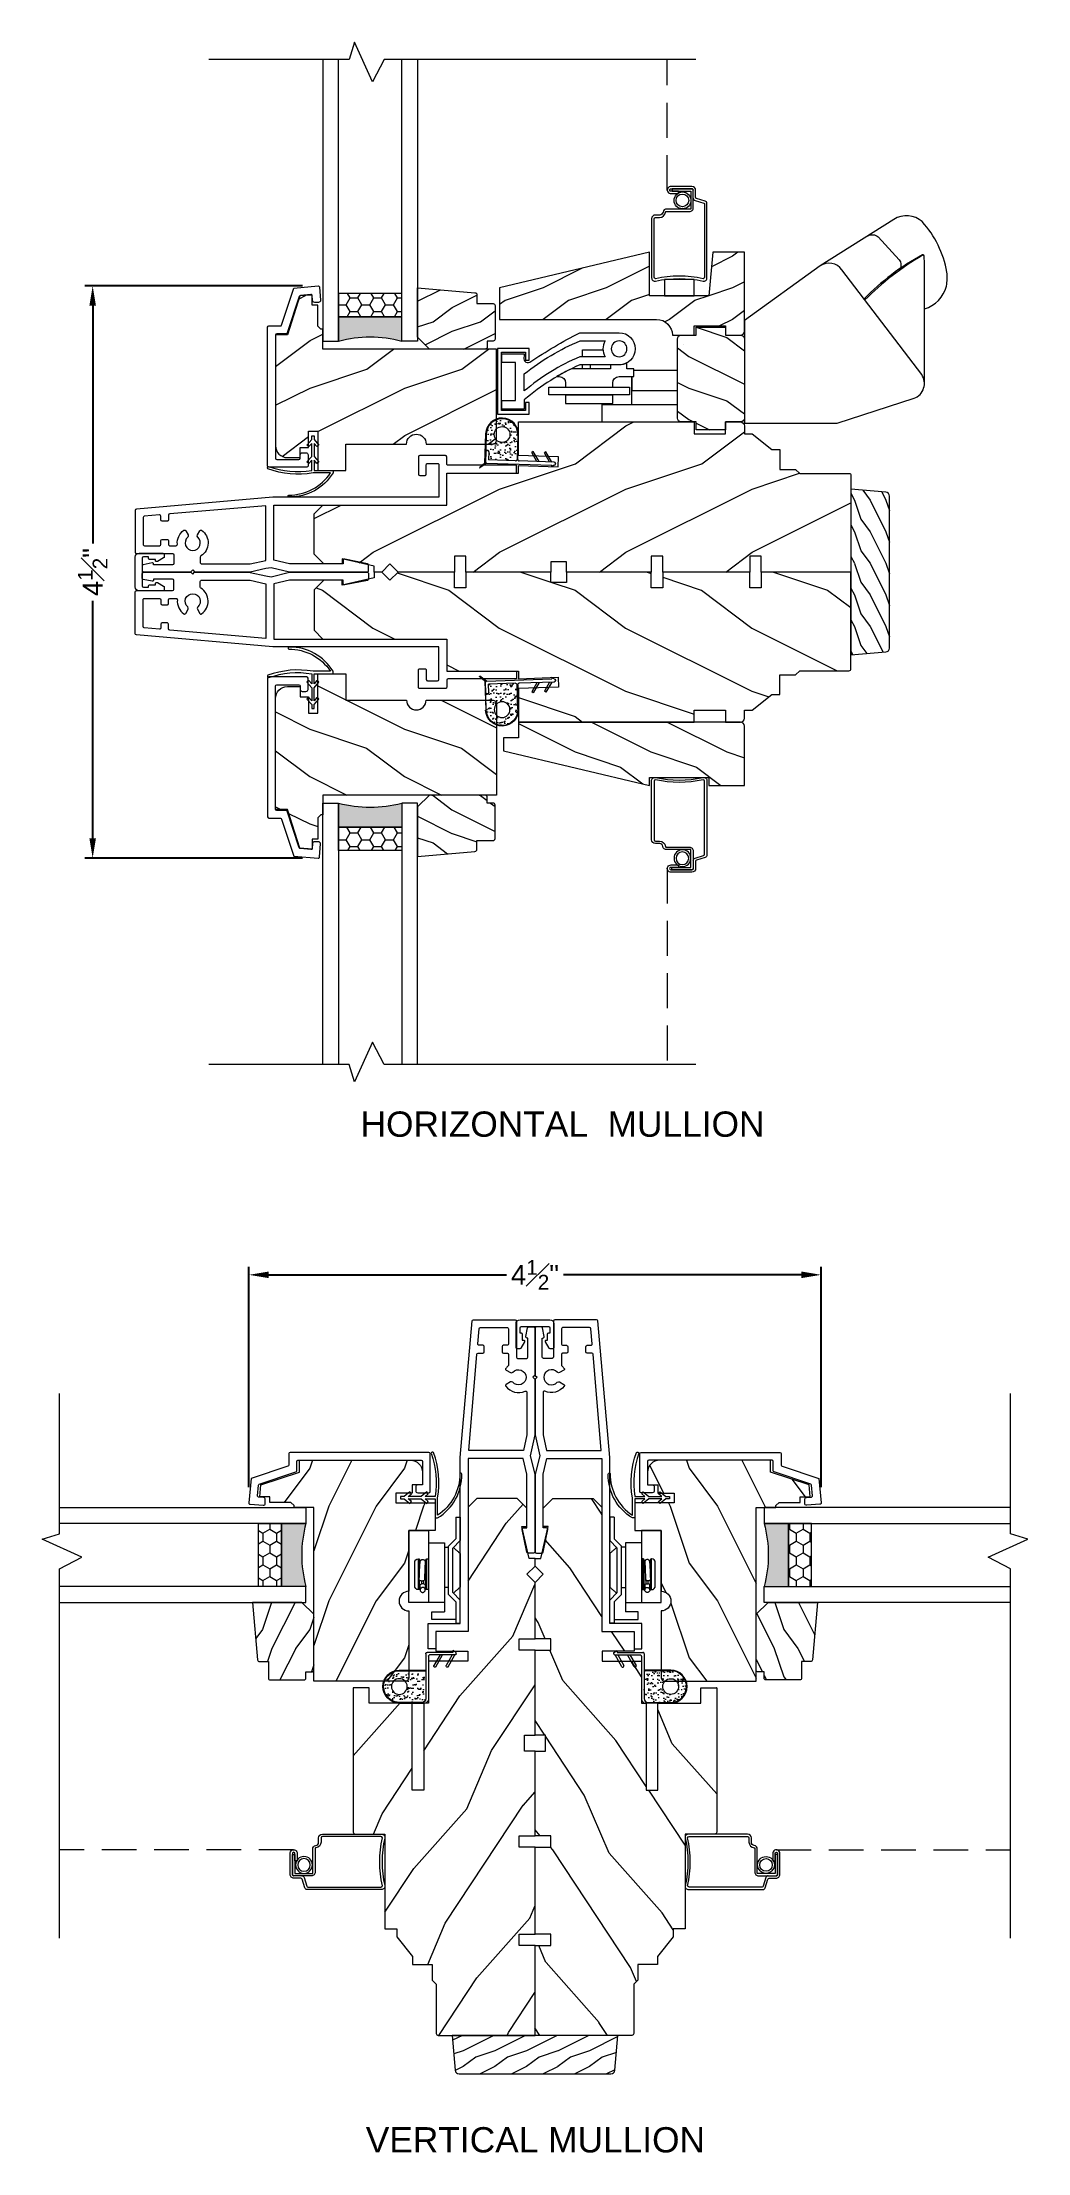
# Model space of a CAD drawing. Extents: x 77.4 to 85.2, y 4.6 to 21.3.
import ezdxf

# ---------------------------------------------------------------- set-up
doc = ezdxf.new("R2010")
doc.units = 0
doc.header["$MEASUREMENT"] = 0
doc.linetypes.add('DASHED', pattern=[0.4144736842105268, 0.2763157894736845, -0.1381578947368423])
doc.layers.get('0').update_dxf_attribs({"linetype": 'CONTINUOUS'})
doc.layers.get('DEFPOINTS').update_dxf_attribs({"linetype": 'CONTINUOUS'})
doc.layers.add('DIM', color=7, linetype='CONTINUOUS', lineweight=13)
doc.layers.add('PRODUCTS', color=7, linetype='CONTINUOUS', lineweight=13)
doc.styles.add('MECH', font='romans.shx', dxfattribs={"height": 0.5})
doc.styles.get("Standard").update_dxf_attribs({"font": 'arial.ttf'})
doc.dimstyles.get("Standard").update_dxf_attribs({"dimscale": 0, "dimtxt": 0.156, "dimasz": 0.156, "dimexe": 0.063, "dimexo": 0.125, "dimgap": 0.05, "dimtad": 0, "dimdec": 4, "dimzin": 0, "dimdsep": 46, "dimlunit": 4, "dimtxsty": 'Standard', "dimcen": 0.09, "dimclrd": 256, "dimclre": 256, "dimclrt": 256, "dimadec": 0, "dimazin": 0, "dimtfac": 0.75, "dimtdec": 4, "dimtix": 1, "dimtofl": 0, "dimtmove": 0, "dimatfit": 1, "dimfxl": 1, "dimfrac": 1, "dimtolj": 1, "dimtzin": 5, "dimarcsym": 0})
pattern_1 = [(270, (62.99798982438726, 79.09963365532953), (0.05412658749999998, -0.09375000000000001), [0.0625, -0.125]), (29.99999999999998, (62.99798982438726, 79.09963365532953), (0.05412658785479115, 0.09374999979516122), [0.06249999999999988, -0.1249999999999998]), (329.9999999999999, (62.99798982438726, 79.09963365532953), (0.1082531753547911, -2.048387838921289e-10), [-0.125, 0.06249999999999999])]

msp = doc.modelspace()

# ---------------------------------------------------------------- texts
at = {"layer": 'DIM', "ltscale": 2, "char_height": 0.2, "width": 3.235179719994572, "attachment_point": 1, "style": 'MECH'}
for s, insert in [('{\\fArial|b0|i0|c0|p34;HORIZONTAL  MULLION}', (79.90080561474049, 12.87515594895209)), ('{\\fArial|b0|i0|c0|p34;VERTICAL MULLION}', (79.94196113193816, 4.836149520074431))]:
    msp.add_mtext(s, dxfattribs=dict(at, insert=insert))

# ---------------------------------------------------------------- blocks, each defined once
blk = doc.blocks.new('*D16')
at = {"layer": 'DEFPOINTS', "color": 0, "ltscale": 2, "transparency": 16777216}
for p in [(79.56526640996316, 19.40881227460325), (77.77989700490286, 14.88011436588369), (79.56526640996377, 14.88011436588369)]:
    blk.add_point(p, dxfattribs=at)
at = {"layer": 'DIM', "lineweight": -2, "ltscale": 2, "transparency": 16777216}
for p, q in [((79.44026640996316, 19.40881227460325), (77.71689700490286, 19.40881227460325)), ((77.77989700490286, 19.25281227460325), (77.77989700490286, 17.37096093279442)), ((77.77989700490286, 15.03611436588369), (77.77989700490286, 16.9179657076921)), ((79.44026640996377, 14.88011436588369), (77.71689700490286, 14.88011436588369))]:
    blk.add_line(p, q, dxfattribs=at)
at = {"layer": 'DIM', "ltscale": 2, "transparency": 16777216}
for points in [[(77.75389700490287, 19.25281227460325), (77.80589700490286, 19.25281227460325), (77.77989700490286, 19.40881227460325)], [(77.75389700490287, 15.03611436588369), (77.80589700490286, 15.03611436588369), (77.77989700490286, 14.88011436588369)]]:
    blk.add_solid(points, dxfattribs=at)
at = {"layer": 'DIM', "ltscale": 2, "transparency": 16777216, "insert": (77.77989700490286, 17.14446332024327), "char_height": 0.156, "attachment_point": 5, "rotation": 90}
blk.add_mtext('\\A1;4{\\H0.750000x;\\S1#2;}"', dxfattribs=at)
blk = doc.blocks.new('*D17')
at = {"layer": 'DEFPOINTS', "color": 0, "ltscale": 2, "transparency": 16777216}
for p in [(83.54640522124826, 11.58232051221852), (79.01687105980093, 9.776795660800161), (83.54640522124826, 9.775892405094432)]:
    blk.add_point(p, dxfattribs=at)
at = {"layer": 'DIM', "lineweight": -2, "ltscale": 2, "transparency": 16777216}
for p, q in [((79.01687105980093, 9.901795660800161), (79.01687105980093, 11.64532051221852)), ((79.17287105980094, 11.58232051221852), (81.05512005090854, 11.58232051221852)), ((83.39040522124826, 11.58232051221852), (81.50811527601086, 11.58232051221852)), ((83.54640522124826, 9.900892405094432), (83.54640522124826, 11.64532051221852))]:
    blk.add_line(p, q, dxfattribs=at)
at = {"layer": 'DIM', "ltscale": 2, "transparency": 16777216}
for points in [[(79.17287105980094, 11.60832051221852), (79.17287105980094, 11.55632051221852), (79.01687105980093, 11.58232051221852)], [(83.39040522124826, 11.60832051221852), (83.39040522124826, 11.55632051221852), (83.54640522124826, 11.58232051221852)]]:
    blk.add_solid(points, dxfattribs=at)
at = {"layer": 'DIM', "ltscale": 2, "transparency": 16777216, "insert": (81.2816176634597, 11.58232051221852), "char_height": 0.156, "attachment_point": 5}
blk.add_mtext('\\A1;4{\\H0.750000x;\\S1#2;}"', dxfattribs=at)
blk = doc.blocks.new('Frame-Colonial-Vert Profile-C-WC BLOCK')
at = {"ltscale": 2}
h = blk.add_hatch(dxfattribs=at)
h.set_pattern_fill('WOOD1', color=256, angle=30)
h.set_pattern_definition([(246.8699, (-0.1535898384862244, 1.066025403784439), (1.598076078555546, 3.232050873230267), [0.5, -4.5]), (236.5651, (0.5160254037844387, 1.106217782649107), (-0.366024019841683, -1.366026116725422), [1.118034, -1.118034]), (228.4349, (0.7660254037844387, 0.6732050807568877), (-1.232051982326068, -1.86602423823122), [0.6324559999999999, -2.529822])])
h.paths.add_polyline_path([(1.189000129699707, -0.8429985046386719), (1.095000267028809, -0.8429985046386719), (1.095000267028809, -0.779998779296875), (0.9700002670288086, -0.625), (0.9700002670288086, -0.5620002746582031), (0.814000129699707, -0.5620002746582031), (0.814000129699707, -0.437000274658203), (0.7820005416870117, -0.4059982299804686), (0.7820005416870117, -0.01599508566084595, 0.4142310210248008), (0.7660007476805487, 0), (0, 0), (0, -0.711359977722168), (0.125, -0.711359977722168), (0.125, -0.7563600540161133), (0.125, -0.8013601303100586), (0, -0.8013601303100586), (0, -1.490641593933105), (0.125, -1.490641593933105), (0.125, -1.535641670227051), (0.125, -1.580641746520996), (0, -1.580641746520996), (0, -2.250999999999976), (0.08199999999999363, -2.250999999999976), (0.08199999999999363, -2.375999999999976), (-1.110223024625157e-16, -2.375999999999976), (0, -3.049204038146968), (0.125, -3.049204038146968), (0.125, -3.094206038146979), (0.125, -3.139204038146943), (-1.110223024625157e-16, -3.139204038146943), (0, -3.584999084472657), (0.06499958038330089, -3.649999618530273), (0, -3.715000152587891), (-1.110223024625157e-16, -3.774005889892578), (0.04599952697753906, -3.774005889892578), (0.1040019989013672, -4.02900505065918), (0.06400203704833984, -4.02900505065918), (0.06400203704833984, -4.173004150390625), (0.1409978866577147, -4.25), (0.4609997329712315, -4.25), (0.5299997329711914, -4.180999999999982), (0.5299997329711914, -3.197998046875), (0.7839994430541992, -3.197998046875), (0.7839994430541992, -3.040000915527344), (0.531285285949707, -3.040000915527344), (0.531285285949707, -2.961997985839844), (0.8442850112915039, -2.961997985839844), (0.8442850112915039, -2.631000518798828), (0.8812848739624428, -2.631000518798828), (0.8812848739624428, -1.94100051879883), (0.9712848739624178, -1.94100051879883), (0.9712848739624178, -2.631000518798828), (1.313284873962402, -2.631000518798828), (1.313284873962402, -2.750999450683594), (1.438284873962402, -2.750999450683594), (1.438284873962402, -2.592998504638672), (1.438284873962402, -1.608997344970881, 0.41412871271231), (1.4222813980378, -1.592998504638672), (1.189000129699707, -1.592998504638672)])
blk.add_lwpolyline([(0.8442850112915039, -2.961997985839844), (0.8442850112915039, -2.631000518798828), (0.8812848739624428, -2.631000518798828), (0.8812848739624428, -1.94100051879883), (0.9712848739624178, -1.94100051879883), (0.9712848739624178, -2.631000518798828), (1.313284873962402, -2.631000518798828), (1.313284873962402, -2.750999450683594), (1.438284873962402, -2.750999450683594), (1.438284873962402, -2.592998504638672), (1.438284873962402, -1.608997344970703, 0.4141287127112057), (1.422281398037683, -1.592998504638672), (1.189000129699707, -1.592998504638672), (1.189000129699707, -0.8429985046386719), (1.095000267028809, -0.8429985046386719), (1.095000267028809, -0.779998779296875), (0.9700002670288086, -0.625), (0.9700002670288086, -0.5620002746582031), (0.814000129699707, -0.5620002746582031), (0.814000129699707, -0.4370002746582031), (0.7820005416870117, -0.4059982299804688), (0.7820005416870117, -0.01599884033203125, 0.4142997689483557), (0.7660007476806641, 0), (0.7660007476806641, 0), (0.7660007476806641, 0), (0, 0), (0, 0), (0, 0), (0, -0.711359977722168), (0.125, -0.711359977722168), (0.125, -0.7563600540161133), (0.125, -0.8013601303100586), (0, -0.8013601303100586), (0, -1.490641593933105), (0.125, -1.490641593933105), (0.125, -1.535641670227051), (0.125, -1.580641746520996), (0, -1.580641746520996), (0, -2.250999999999976), (0.08199999999999363, -2.250999999999976), (0.08199999999999363, -2.375999999999976), (0, -2.375999999999976), (0, -3.049204038146968), (0.125, -3.049204038146968), (0.125, -3.094206038146979), (0.125, -3.139204038146943), (0, -3.139204038146943), (0, -3.584999084472656), (0.06499958038330078, -3.649999618530273), (0, -3.715000152587891), (0, -3.774005889892578), (0.04599952697753906, -3.774005889892578), (0.1040019989013672, -4.02900505065918), (0.06400203704833984, -4.02900505065918), (0.06400203704833984, -4.173004150390625), (0.1409978866577148, -4.25), (0.4609997329712314, -4.25), (0.5299997329711914, -4.180999999999983), (0.5299997329711914, -3.197998046875), (0.7839994430541992, -3.197998046875), (0.7839994430541992, -3.040000915527344), (0.531285285949707, -3.040000915527344), (0.531285285949707, -2.961997985839844)], format="xyb", close=True)
blk = doc.blocks.new('Sash-Profile-C-WC Narrow BLOCK')
at = {"ltscale": 2}
h = blk.add_hatch(dxfattribs=at)
h.set_pattern_fill('WOOD1', color=256, scale=0.75, style=0)
h.set_pattern_definition([(216.8699, (0.3, 0.75), (2.249999938368339, 1.500000092447488), [0.375, -3.375]), (206.5651, (0.75, 0.5249999999999999), (-0.7499993684556807, -0.7500009820472855), [0.8385255, -0.8385255]), (198.4349, (0.75, 0.15), (-1.500000325944721, -0.749998802417031), [0.474342, -1.8973665])])
edge = h.paths.add_edge_path()
edge.add_line((-0.375, -0.326000000000036), (-0.3749999999999716, -0.4822504272460861))
edge.add_line((-0.3749999999999716, -0.4822504272460861), (-0.3597188162640634, -0.4822504272460861))
edge.add_line((-0.3597188162640634, -0.4822504272460861), (-0.3347188162640578, -0.5072504272460634))
edge.add_line((-0.3347188162640578, -0.5072504272460634), (-0.3347188162640578, -0.6739999999999924))
edge.add_line((-0.3347188162640578, -0.6739999999999924), (-0.2899999999999636, -0.6739999999999924))
edge.add_line((-0.2899999999999636, -0.6739999999999924), (-0.2899999999999636, -0.7537784979566737))
edge.add_line((-0.2899999999999636, -0.7537784979566737), (-0.1938173452905971, -0.7463158852398095))
edge.add_line((-0.1938173452905971, -0.7463158852398095), (-0.09399999999996567, -0.4390000000000072))
edge.add_line((-0.09399999999996567, -0.4390000000000072), (2.842170943040401e-14, -0.4390000000000072))
edge.add_line((2.842170943040401e-14, -0.4390000000000072), (0, 0.4390000000000072))
edge.add_arc((-0.09399999999999673, 0.4390000000000045), 0.09399999999999673, 1.624113028832491e-12, 89.9999999999984)
edge.add_line((-0.09399999999999409, 0.5330000000000013), (-0.1949999999999648, 0.5330000000000013))
edge.add_line((-0.1949999999999648, 0.5330000000000013), (-0.1949999999999648, 0.4529999999999887))
edge.add_line((-0.1949999999999648, 0.4529999999999887), (-0.2609999999999673, 0.4529999999999887))
edge.add_line((-0.2609999999999673, 0.4529999999999887), (-0.2609999999999673, 0.3229999999999933))
edge.add_line((-0.2609999999999673, 0.3229999999999933), (-0.3359999999999559, 0.3229999999999933))
edge.add_line((-0.3359999999999559, 0.3229999999999933), (-0.3359999999999559, 0.6350000000000051))
edge.add_line((-0.3359999999999559, 0.6350000000000051), (-0.5569999999999595, 0.6350000000000051))
edge.add_line((-0.5569999999999595, 0.6350000000000051), (-0.5569999999999595, 0.4260000000000019))
edge.add_line((-0.5569999999999595, 0.4260000000000019), (-1.037000000000035, 0.4260000000000019))
edge.add_arc((-1.115000000000038, 0.4260000000000019), 0.07800000000000296, -180, 0, ccw=False)
edge.add_line((-1.19300000000004, 0.4260000000000019), (-1.717999999999989, 0.4260000000000304))
edge.add_arc((-1.717999999999995, 0.3940000000000249), 0.03200000000000541, 89.99999999999046, 180.0000000000094)
edge.add_line((-1.75, 0.3940000000000197), (-1.749999999999972, -0.3260000000000076))
edge.add_line((-1.749999999999972, -0.3260000000000076), (-0.375, -0.326000000000036))
at = {"linetype": 'Continuous'}
blk.add_lwpolyline([(-0.375, -0.326000000000036), (-0.3749999999999716, -0.4822504272460861), (-0.3597188162640634, -0.4822504272460861), (-0.3347188162640578, -0.5072504272460634), (-0.3347188162640578, -0.6739999999999924), (-0.2899999999999636, -0.6739999999999924), (-0.2899999999999636, -0.7537784979566737), (-0.1938173452905971, -0.7463158852398095), (-0.09399999999996567, -0.4390000000000072), (2.842170943040401e-14, -0.4390000000000072), (0, 0.4390000000000072, 0.4142135623730786), (-0.09399999999999409, 0.5330000000000013), (-0.1949999999999648, 0.5330000000000013), (-0.1949999999999648, 0.4529999999999887), (-0.2609999999999673, 0.4529999999999887), (-0.2609999999999673, 0.3229999999999933), (-0.3359999999999559, 0.3229999999999933), (-0.3359999999999559, 0.6350000000000051), (-0.5569999999999595, 0.6350000000000051), (-0.5569999999999595, 0.4260000000000019), (-1.037000000000035, 0.4260000000000019, -1), (-1.19300000000004, 0.4260000000000019), (-1.717999999999989, 0.4260000000000304, 0.4142135623731917), (-1.75, 0.3940000000000197), (-1.749999999999972, -0.3260000000000076)], format="xyb", close=True, dxfattribs=at)
blk = doc.blocks.new('3566-Sash-Narrow BLOCK')
blk.add_lwpolyline([(-0.1452602907973528, -0.8588859472698935), (-0.1443570350916161, -0.8588072347461875), (-0.3381236048428207, -0.8756926589046614, -0.4203264625170721), (-0.3489816609256025, -0.8664506203914115), (-0.3562143223697944, -0.7630187429303845, -0.4348123749609328), (-0.3402866417665109, -0.745938396628155), (-0.3102762109102741, -0.745938396628155, -0.3939104756149421), (-0.2943485303069906, -0.7607911990779002), (-0.2916685941539754, -0.7991160715913601, 0.4203264625170764), (-0.2808105380711936, -0.8083581101046136), (-0.1972215707850182, -0.800266544044927, 0.2965835828286902), (-0.188713746331473, -0.7934825905182947), (-0.09255150775646825, -0.5042889654842106, -0.3230253044241456), (-0.08308218158319391, -0.497458582901853), (-0.00997910898499299, -0.4974585829018565, 0.4142135623731037), (0, -0.4874794739168635), (0, 0.4874794739168635, 0.4142135623730951), (-0.00997910898499299, 0.497458582901853), (-0.1856114271208753, 0.497458582901853, 0.4142135623730993), (-0.1955905361058399, 0.4874794739168635), (-0.1955905361058399, 0.4605358796573853, -0.4142135623731004), (-0.2115571104818343, 0.4445693052813979), (-0.2414944374368133, 0.4445693052813979, -0.4142135623730869), (-0.2574610118128078, 0.4605358796573853), (-0.2574610118128078, 0.5493499496238137, -0.4142135623731037), (-0.2474819028278148, 0.5593290586088031), (0.0518913667219465, 0.5593290586088031, -0.4142135623730951), (0.06187047570693949, 0.5493499496238137), (0.06187047570693949, -0.5493499496238137, -0.4142135623730951), (0.0518913667219465, -0.5593290586088031), (-0.03845600471200328, -0.5593290586088031, 0.328454825572407), (-0.04798532591232174, -0.5663459634152588)], format="xyb", close=True)
blk = doc.blocks.new('Glazing Bead-2227-Casement BLOCK')
at = {"ltscale": 2}
h = blk.add_hatch(dxfattribs=at)
h.set_pattern_fill('WOOD1', color=256, scale=0.375)
h.set_pattern_definition([(216.8699, (0.15, 0.375), (1.124999969184169, 0.7500000462237438), [0.1875, -1.6875]), (206.5651, (0.375, 0.2625), (-0.3749996842278404, -0.3750004910236427), [0.41926275, -0.41926275]), (198.4349, (0.375, 0.07500000000000001), (-0.7500001629723605, -0.3749994012085155), [0.237171, -0.9486832500000001])])
h.paths.add_polyline_path([(5.551115123125783e-17, 0.3909999999999982), (-0.09399999999999409, 0.4849999999999994), (-0.5350000000000072, 0.4849999999999994, 0.4142135623730951), (-0.5510000000000161, 0.4689999999999905), (-0.5510000000000161, 0.421999999999997), (-0.5980000000000096, 0.421999999999997, 0.4142135623730951), (-0.6140000000000043, 0.4060000000000024), (-0.6140000000000043, 0.1409999999999947, 0.4142135623730951), (-0.5980000000000096, 0.125), (-0.4689999999999941, 0.125), (-0.4689999999999941, 0.05484215458977448, 0.3923998367047263), (-0.4541996214292116, 0.03888718958114623), (0, 5.551115123125783e-17)])
blk.add_lwpolyline([(-0.5980000000000132, 0.421999999999997), (-0.5510000000000161, 0.421999999999997), (-0.5510000000000161, 0.4690000000000012, -0.414213562373095), (-0.5349999999999966, 0.4849999999999994), (-0.09399999999999409, 0.4849999999999994), (0, 0.3909999999999982), (0, 0), (-0.4541996214292112, 0.03888718958114623, -0.3923998367046706), (-0.4689999999999941, 0.05484215458977104), (-0.4689999999999941, 0.125), (-0.5980000000000132, 0.125, -0.414213562373095), (-0.6140000000000043, 0.1409999999999982), (-0.6140000000000043, 0.4059999999999988, -0.414213562373095)], format="xyb", close=True)
blk = doc.blocks.new('C-WC-Sash WS BLOCK')
at = {"linetype": 'Continuous'}
blk.add_lwpolyline([(0.1695594787597656, 0), (0.1695594787597656, -0.08043418959009063), (0.1910781860351562, -0.05503368377685458), (0.2069091796875, -0.06725406646728516), (0.1695613861083984, -0.1113424301147452), (0.1695613861083984, -0.2140903472900391), (0.1910781860351562, -0.1886920928955078), (0.2069091796875, -0.2009124755859375), (0.1695613861083984, -0.2450008392333984), (0.1695613861083984, -0.2750015258789062), (0.1495609283447266, -0.2750015258789062), (0.1495609283447266, -0.2450008392333984), (0.112213134765625, -0.2009124755859375), (0.1280441284179688, -0.1886920928955078), (0.1495609283447266, -0.21409034729004), (0.1495609283447266, -0.1113424301147479), (0.112213134765625, -0.06725406646728427), (0.1280441284179688, -0.05503368377685458), (0.1495609283447266, -0.0804319381713885), (0.1495609283447266, -8.881784197001252e-16), (0, 0), (0, 0.01899909973144531, -0.2689186551245049), (0.3458986282348633, 0.2095889474290482, -0.8383699535702687), (0.3513813018798828, 0.1949071313279731, 0.2502957280725493), (0.02000045776367188, 0.01899909973144531), (0.158787727355957, 0.01899909973144531, -0.1315983022414413), (0.5167245864868164, -0.01290893554687411, -0.6866385704411319), (0.5112552642822266, -0.03154945373535156, 0.1242058799348433)], format="xyb", close=True, dxfattribs=at)
blk = doc.blocks.new('Weather Strip-Casement Frame-Vert BLOCK')
h = blk.add_hatch()
h.set_pattern_fill('AR-SAND', color=256, scale=0.03, style=0)
h.set_pattern_definition([(37.50000000000001, (-277.8777295655356, 6.981486637016759), (-0.001889800743288245, 0.05780471307039476), [0, -0.0456, 0, -0.051, 0, -0.04875]), (7.499999999999999, (-277.8777295655356, 6.981486637016759), (0.05309330115803181, 0.0846643819568922), [0, -0.0246, 0, -0.0411, 0, -0.01575]), (327.5, (-277.9146295655356, 6.981486637016759), (0.09342425585254485, 0.0001697716061089483), [0, -0.015, 0, -0.054, 0, -0.0705]), (317.5, (-277.9146295655356, 6.981486637016759), (0.0901837981371688, 0.02633026694802748), [0, -0.0075, 0, -0.03539999999999999, 0, -0.0405])])
h.paths.add_polyline_path([(-0.02000052981611045, 0.3349997537410001, 0.4142135623730949), (-0.05000186221292324, 0.3650010861378129), (-0.2300041855963204, 0.3650010861329958, 1), (-0.2300041855930307, 0.1150001854227881), (-0.02000052982094759, 0.1150001854373413)])
h.paths.add_polyline_path([(-0.2925041855929749, 0.2400006357778919, -1), (-0.1675041855929749, 0.2400006357778919, -1)], flags=16)
at = {"linetype": 'Continuous'}
for p, q in [((-0.05000132455239736, 0.3650010861329953), (-0.230002278230188, 0.3650010861329953)), ((-0.2300003708746772, 0.3699983575549828), (-0.03000079473144979, 0.3699983575549828)), ((-0.02000052982094758, -0.02000052982097422), (-0.02000052982094758, 0.3350002914015366)), ((0, -8.881784197001252e-16), (0, 0.3400013775345307)), ((-0.230002278230188, 0.1150001854373413), (-0.02000052982094758, 0.1150001854373413)), ((-0.2300003708746772, 0.1099990993043445), (-0.02000052982094758, 0.1099990993043445)), ((0.09260210974713345, -0.010000264910488), (0.04437844052495166, 0.07292201565091005)), ((0.04812448673595782, 0.0854914884260598), (0.04958933576347135, 0.08622772765082587)), ((0.05877706722901621, 0.08348685779075105), (0.1131462358869157, -0.010000264910488)), ((0.1894557149139473, -0.010000264910488), (0.1415353152170269, 0.07239940024265756)), ((0.1447225062651682, 0.08466369613707503), (0.146250298024313, 0.08557159735725328)), ((0.1558729065449143, 0.0830691469352498), (0.2099998410537296, -0.010000264910488)), ((0.1938502619964879, -0.03000079473146045), (-0.01000026491044537, -0.03000079473146045)), ((0.2099998410537296, -0.010000264910488), (0.01000026491050221, -0.010000264910488)), ((0.2200001059642318, -0.03000079473146045), (0.1938502619964879, -0.04478089253641304)), ((0.1938502619964879, -0.04478089253641304), (0.1938502619964879, -0.03000079473146045)), ((0.2200001059642318, -0.02000052982097422), (0.2200001059642318, -0.03000079473146045))]:
    blk.add_line(p, q, dxfattribs=at)
blk.add_circle((-0.2300041855929749, 0.2400006357778919), 0.0625)
for centre, radius, start, end in [((-0.2300003708746772, 0.2399987284296632), 0.129999629125319, 90, 270), ((-0.2300041855929749, 0.2400006357778919), 0.1250004503551038, 89.99999999666495, 270.0008742675488), ((-0.05000186221292324, 0.3349997537410001), 0.03000133239681281, 0.001026810377740836, 89.99897318962074), ((-0.0300013324590509, 0.3399989323566128), 0.0300013325586931, 0.004669738411206273, 89.99897306156967), ((0.009999358653203672, -9.062573118612249e-07), 0.009999358694243463, 179.9948071950625, 270.0051928049315), ((0.0521579947732107, 0.077446444426295), 0.008999551102398041, 116.6276099089377, 210.1814022692647), ((0.05272367277166268, 0.07996477367681276), 0.007003474920470402, 30.19239483999417, 116.5859789642918), ((0.1493146305234063, 0.07692403065390341), 0.00899944592708047, 120.6816456020791, 210.1832767663523), ((0.1498208065897302, 0.07954917223716684), 0.007001295290346456, 30.18280166815399, 120.66238333239), ((-0.01000117116780075, -0.02000143607828697), 0.009999358694243463, 179.9948071950625, 270.0051928049315), ((0.2100007473110281, -0.01999962356366325), 0.009999358694242573, 359.9948071950623, 90.00519280493148)]:
    blk.add_arc(centre, radius, start, end, dxfattribs=at)
blk = doc.blocks.new('C-WC-FRAME CLADDING (JAMB w BM)')
blk.add_lwpolyline([(-0.4928906055037032, -1.389000000000067), (-0.5279999999995084, -1.244000000000142), (-0.5279999999995084, -0.6290000000000191, -0.414213562373147), (-0.5179999999995175, -0.6190000000000282), (-0.4741896023439836, -0.6190000000000282, -0.3572261466048653), (-0.4643857804598497, -0.6270289402685876), (-0.4281757554825276, -0.8071333935417897, -0.4703402862644739), (-0.4379999999995334, -0.8190000000000168), (-0.4659999999996103, -0.8190000000000168), (-0.4659999999996103, -1.244000000000199), (-0.4365037768262141, -1.369000000000028), (0, -1.369000000000028), (0, 0), (0.2539999999999623, 0), (0.2539999999999623, 0.1379999999999768), (0.3159999999999741, 0.1379999999999768), (0.3159999999999741, -0.06200000000001182), (0.06200000000001182, -0.06200000000001182), (0.06200000000001182, -1.375999999999976), (-0.0319718355377745, -2.456930070967076, -0.3871887601088884), (-0.04192848999576881, -2.466000000000008), (-0.3729999999997062, -2.465999999999951, -0.4142135623730951), (-0.3829999999996971, -2.45599999999996), (-0.3829999999996971, -2.171000000000276, 0.414213562373043), (-0.392999999999688, -2.161000000000286), (-0.4629999999996244, -2.161000000000286, 0.4142135623730951), (-0.4729999999996153, -2.171000000000276), (-0.4729999999996153, -2.32100000000014), (-0.4670029040022996, -2.32100000000014, -0.4740205020356507), (-0.4572018392470909, -2.332984724077789), (-0.4713768997028751, -2.402984724077726, -0.356833230770885), (-0.4811779644580838, -2.411000000000058), (-0.5179999999995175, -2.411000000000058, -0.4142135623730951), (-0.5279999999995084, -2.401000000000067), (-0.5279999999995084, -2.026000000000465), (-0.5129999999995221, -2.011000000000422), (-0.5279999999995084, -1.996000000000436), (-0.5279999999995084, -1.556990195135768, -0.04938898902105721), (-0.5278058067564189, -1.555029033784422), (-0.4928906055037032, -1.389000000000067)], format="xyb")
blk.add_lwpolyline([(-0.30239254687109, -1.955223660930926, 0.4406487575339165), (-0.2992133099846228, -1.940810139651376, 0.3662473251387003), (-0.4516818181813846, -1.900960797744915, -0.551932892222722), (-0.4659999999996103, -1.891941191002672), (-0.4659999999996103, -1.556990195135768, -0.04938898902115872), (-0.4658058067565207, -1.555029033784422), (-0.4379999999996471, -1.430999999999983), (-0.005407572093588442, -1.430999999999983), (-0.06958098088597353, -2.192930070967293, -0.3871887601088884), (-0.07953763534402469, -2.202000000000226), (-0.117024036853536, -2.202000000000226, 0.414213562373121), (-0.1270240368535269, -2.212000000000216), (-0.1270240368535269, -2.25400000000019, 0.4142135623731212), (-0.117024036853536, -2.264000000000181), (-0.0871974190214928, -2.264000000000181, -0.4417648538639267), (-0.07724076456349849, -2.27493007096723), (-0.08845020409148674, -2.394930070967121, -0.3871887601088884), (-0.09840685854948106, -2.404000000000053), (-0.3109999999997513, -2.404000000000053, -0.4142135623729389), (-0.3209999999997422, -2.394000000000062), (-0.3209999999997422, -2.274000000000171, -0.4142135623730951), (-0.3109999999997513, -2.264000000000181), (-0.2809999999997785, -2.264000000000181, 0.4142135623730951), (-0.2709999999997876, -2.25400000000019), (-0.2709999999997876, -2.212000000000216, 0.4142135623730951), (-0.2809999999997785, -2.202000000000226), (-0.3109999999997513, -2.202000000000226, -0.414213562373069), (-0.3209999999997422, -2.192000000000235), (-0.3209999999997422, -2.10938699101024, -0.2134217652832862), (-0.3176666666664119, -2.101933431085229, 0.05707814511781176), (-0.2992133099846228, -2.081189860349525, 0.4406487575335143), (-0.30239254687109, -2.066776339069975), (-0.3353603896929371, -2.047742346142115, 0.3563939586925249), (-0.3540883117542535, -2.050786181759179, -2.636887572711157), (-0.3540883117543103, -1.971213818241665, 0.3563939586924472), (-0.3353603896929371, -1.974257653858729)], format="xyb", close=True)
blk = doc.blocks.new('Screen-Frame Aluminum BLOCK')
blk.add_lwpolyline([(0.1086269361397569, -0.630270928801167, 0.333390721706602), (0.09435402392884384, -0.6111084533489475), (0.026136456105462, -0.5907202733011445, -0.3343656451637382), (0.01900000000000546, -0.5811390355750348), (0.01900000000000546, -0.003000000000042746, -0.3796156333285436), (0.03000000000000114, 0.007999999999981355, 0.1096236335789763), (0.4080000000000155, 0.007999999999981355, -0.3819406603298541), (0.4190000000000111, -0.003000000000014325), (0.4190000000000111, -0.4664841322398274, -0.3793587876943186), (0.4080000000000155, -0.4774841322398515), (0.3749778618868618, -0.4774841322398515, 0.3879487536236223), (0.3292287432446983, -0.5186501202151987, -0.450039698228427), (0.3222279288151242, -0.5244841322398486), (0.1376269361397533, -0.5244841322398486, 0.428927624524485), (0.1086269361397569, -0.5534841322398449), (0.1086269361397569, -0.6944841322398361, 0.4649657458081206), (0.1176269361397715, -0.7034841322398222), (0.2768601893226048, -0.7034841322398222), (0.2768601893226048, -0.6844841322398452), (0.1276269361397624, -0.6844841322398452), (0.1276269361397624, -0.5434841322398256), (0.3180000000000121, -0.5434841322398256, 0.4500136066845264), (0.3480000000000132, -0.5184841322398483, -0.3297948542621193), (0.3740000000000236, -0.4964841322398286), (0.4080000000000155, -0.4964841322398286, 0.414213562373095), (0.4380000000000166, -0.4664841322398274), (0.4380000000000166, -2.208886081689343e-05, 0.500619868924907), (0.4070486091093528, 0.02696364646840266, -0.1115300309248687), (0.0309559130529351, 0.02698476663633187, 0.4975730943278163), (0, 0), (0, -0.5875874011301505, 0.3314939011365562), (0.01427291221020255, -0.6067498765821426), (0.08249048003466442, -0.6271380566331004, -0.331493901136544), (0.08962693613975148, -0.6367192943590965), (0.0896269361397799, -0.6924841322398549, 0.414213562373095), (0.1196269361397526, -0.7224841322398561), (0.2842279288151133, -0.7224841322398277, 1.054015662654757), (0.2842279288151133, -0.6654841322398397), (0.2262626903878697, -0.6654841322398397), (0.2262626903878697, -0.6844841322398452), (0.285227928815118, -0.6844841322398452, -1.067592559345529), (0.285227928815118, -0.7034841322398222), (0.1186269361397763, -0.7034841322398506, -0.4292392643948575), (0.1086269361397569, -0.6924841322398265)], format="xyb")
at = {"ltscale": 2}
blk.add_circle((0.194261323917658, -0.6122554400368161), 0.06663438777788927, dxfattribs=at)
blk.add_circle((0.194261323917658, -0.6122554400368161), 0.049809)
blk = doc.blocks.new('1.3125 INT MULL COVER & SIMULITE')
at = {"ltscale": 2}
h = blk.add_hatch(dxfattribs=at)
h.set_pattern_fill('WOOD1', color=256, scale=0.25, style=0)
h.set_pattern_definition([(216.8699, (-16.43674128462442, 92.14056527272254), (0.749999979456113, 0.5000000308158292), [0.125, -1.125]), (206.5651, (-16.28674128462433, 92.06556527272255), (-0.2499997894852269, -0.2500003273490952), [0.2795085, -0.2795085]), (198.4349, (-16.28674128462433, 91.94056527272255), (-0.5000001086482403, -0.249999600805677), [0.158114, -0.6324555000000001])])
h.paths.add_polyline_path([(-0.656041402988656, 0), (-0.6318768741913418, -0.2762018280251923, 0.3888787318530178), (-0.6009948385504965, -0.3045000000000186), (0.6014097554610683, -0.3045000000000186, 0.388878731852925), (0.6322917911019125, -0.2762018280252023), (0.6564563198993165, 0)])
blk.add_lwpolyline([(0.6564585970113441, 0), (-0.6560414029886559, 0), (-0.6318768741913416, -0.2762018280251937, 0.3888787318529875), (-0.6009948385504984, -0.3045000000000186), (0.60140975546107, -0.3045000000000186, 0.3888787318529902), (0.6322917911019132, -0.2762018280251937), (0.6564608654583637, 5.195597765350612e-05)], format="xyb", dxfattribs=at)
blk = doc.blocks.new('Frame-Colonial-Horiz Profile-C-WC BLOCK')
at = {"ltscale": 2}
h = blk.add_hatch(dxfattribs=at)
h.set_pattern_fill('WOOD1', color=256)
h.set_pattern_definition([(216.8699, (0.4, 1), (2.999999917824452, 2.000000123263317), [0.5, -4.5]), (206.5651, (1, 0.7), (-0.9999991579409075, -1.000001309396381), [1.118034, -1.118034]), (198.4349, (1, 0.2), (-2.000000434592961, -0.999998403222708), [0.632456, -2.529822])])
edge = h.paths.add_edge_path()
edge.add_line((4.180999999999983, -0.5299997329711923), (3.200000762939453, -0.5299997329711923))
edge.add_line((3.200000762939453, -0.5299997329711923), (3.200000762939453, -0.7839994430541992))
edge.add_line((3.200000762939453, -0.7839994430541992), (2.632000923156738, -0.7839994430541992))
edge.add_line((2.632000923156738, -0.7839994430541992), (2.632000923156738, -0.8439998626709002))
edge.add_line((2.632000923156738, -0.8439998626709002), (2.319191932678223, -0.833076477050783))
edge.add_line((2.319191932678223, -0.833076477050783), (2.316469192504883, -0.9110288619995135))
edge.add_line((2.316469192504883, -0.9110288619995135), (2.632000923156738, -0.9220476150512678))
edge.add_line((2.632000923156738, -0.9220476150512678), (2.632000923156738, -1.187999725341797))
edge.add_line((2.632000923156738, -1.187999725341797), (1.242000579833984, -1.187999725341797))
edge.add_line((1.242000579833984, -1.187999725341797), (1.242000579833984, -1.092999458312988))
edge.add_line((1.242000579833984, -1.092999458312988), (0.9920005798339844, -1.092999458312988))
edge.add_line((0.9920005798339844, -1.092999458312988), (0.9920005798339844, -1.188000679016113))
edge.add_line((0.9920005798339844, -1.188000679016113), (0.8750009536743164, -1.188000679016113))
edge.add_arc((0.8750016473342311, -1.156999848034858), 0.03100083098901623, 179.9999999999996, 269.99871797676815, ccw=False)
edge.add_line((0.8440008163452148, -1.156999848034857), (0.8440008163452148, -1.094000816345213))
edge.add_line((0.8440008163452148, -1.094000816345213), (0.781001091003418, -1.094000816345213))
edge.add_line((0.781001091003418, -1.094000816345213), (0.6260004043579102, -0.9690008163452148))
edge.add_line((0.6260004043579102, -0.9690008163452148), (0.5630006790161133, -0.9690008163452166))
edge.add_line((0.5630006790161133, -0.9690008163452166), (0.5630006790161133, -0.8130006790161133))
edge.add_line((0.5630006790161133, -0.8130006790161133), (0.4380006790161133, -0.8130006790161133))
edge.add_line((0.4380006790161133, -0.8130006790161133), (0.4060001373291016, -0.781001091003418))
edge.add_line((0.4060001373291016, -0.781001091003418), (0.01599884033203125, -0.781001091003418))
edge.add_arc((0.01600021893258508, -0.7650008721302239), 0.01600021893258508, 179.999999999996, 269.9950633179584, ccw=False)
edge.add_line((0, -0.7650008721302228), (0, 0))
edge.add_line((0, 0), (0.711359977722168, 0))
edge.add_line((0.711359977722168, 0), (0.711359977722168, -0.1250000000000009))
edge.add_line((0.711359977722168, -0.1250000000000009), (0.7563600540161133, -0.125))
edge.add_line((0.7563600540161133, -0.125), (0.8013601303100586, -0.1250000000000009))
edge.add_line((0.8013601303100586, -0.1250000000000009), (0.8013601303100586, -8.881784197001252e-16))
edge.add_line((0.8013601303100586, -8.881784197001252e-16), (1.490641593933105, -8.881784197001252e-16))
edge.add_line((1.490641593933105, -8.881784197001252e-16), (1.490641593933105, -0.1250000000000009))
edge.add_line((1.490641593933105, -0.1250000000000009), (1.535641670227051, -0.125))
edge.add_line((1.535641670227051, -0.125), (1.580641746520996, -0.1250000000000009))
edge.add_line((1.580641746520996, -0.1250000000000009), (1.580641746520996, -8.881784197001252e-16))
edge.add_line((1.580641746520996, -8.881784197001252e-16), (2.250999999999976, 8.881784197001252e-16))
edge.add_line((2.250999999999976, 8.881784197001252e-16), (2.250999999999976, -0.08200000000000163))
edge.add_line((2.250999999999976, -0.08200000000000163), (2.375999999999976, -0.08200000000000163))
edge.add_line((2.375999999999976, -0.08200000000000163), (2.375999999999976, 0))
edge.add_line((2.375999999999976, 0), (3.049204038146968, 0))
edge.add_line((3.049204038146968, 0), (3.049204038146968, -0.125))
edge.add_line((3.049204038146968, -0.125), (3.09420603814695, -0.125))
edge.add_line((3.09420603814695, -0.125), (3.139204038146971, -0.125))
edge.add_line((3.139204038146971, -0.125), (3.139204038146971, 0))
edge.add_line((3.139204038146971, 0), (3.585000038146973, -8.881784197001252e-16))
edge.add_line((3.585000038146973, -8.881784197001252e-16), (3.649999618530273, -0.06499958038330345))
edge.add_line((3.649999618530273, -0.06499958038330345), (3.714999198913574, 0))
edge.add_line((3.714999198913574, 0), (3.774005889892578, 0))
edge.add_line((3.774005889892578, 0), (3.774005889892578, -0.04599952697753817))
edge.add_line((3.774005889892578, -0.04599952697753817), (4.02900505065918, -0.1040019989013672))
edge.add_line((4.02900505065918, -0.1040019989013672), (4.02900505065918, -0.06400203704833984))
edge.add_line((4.02900505065918, -0.06400203704833984), (4.173004150390625, -0.06400203704833984))
edge.add_line((4.173004150390625, -0.06400203704833984), (4.25, -0.1409978866577166))
edge.add_line((4.25, -0.1409978866577166), (4.25, -0.4609997329711923))
edge.add_line((4.25, -0.4609997329711923), (4.180999999999983, -0.5299997329711923))
blk.add_lwpolyline([(4.180999999999983, -0.5299997329711923), (3.200000762939453, -0.5299997329711923), (3.200000762939453, -0.7839994430541992), (2.632000923156738, -0.7839994430541992), (2.632000923156738, -0.8439998626709002), (2.319191932678223, -0.833076477050783), (2.316469192504883, -0.9110288619995135), (2.632000923156738, -0.9220476150512678), (2.632000923156738, -1.187999725341797), (1.242000579833984, -1.187999725341797), (1.242000579833984, -1.092999458312988), (0.9920005798339844, -1.092999458312988), (0.9920005798339844, -1.188000679016113), (0.8750009536743164, -1.188000679016113, -0.4142070087483077), (0.8440008163452148, -1.156999848034857), (0.8440008163452148, -1.094000816345213), (0.781001091003418, -1.094000816345213), (0.6260004043579102, -0.9690008163452148), (0.5630006790161133, -0.9690008163452166), (0.5630006790161133, -0.8130006790161133), (0.4380006790161133, -0.8130006790161133), (0.4060001373291016, -0.781001091003418), (0.01599884033203125, -0.781001091003418, -0.4141883265214503), (0, -0.7650008721302228), (0, -0.7650008721302228), (0, -0.7650008721302228), (0, 0), (0, 3.552713678800501e-15), (0, 0), (0.711359977722168, 0), (0.711359977722168, -0.1250000000000009), (0.7563600540161133, -0.125), (0.8013601303100586, -0.1250000000000009), (0.8013601303100586, -8.881784197001252e-16), (1.490641593933105, -8.881784197001252e-16), (1.490641593933105, -0.1250000000000009), (1.535641670227051, -0.125), (1.580641746520996, -0.1250000000000009), (1.580641746520996, -8.881784197001252e-16), (2.250999999999976, 8.881784197001252e-16), (2.250999999999976, -0.08200000000000163), (2.375999999999976, -0.08200000000000163), (2.375999999999976, 0), (3.049204038146968, 0), (3.049204038146968, -0.125), (3.09420603814695, -0.125), (3.139204038146971, -0.125), (3.139204038146971, 0), (3.585000038146973, -8.881784197001252e-16), (3.649999618530273, -0.06499958038330345), (3.714999198913574, 0), (3.774005889892578, 0), (3.774005889892578, -0.04599952697753817), (4.02900505065918, -0.1040019989013672), (4.02900505065918, -0.06400203704833984), (4.173004150390625, -0.06400203704833984), (4.25, -0.1409978866577166), (4.25, -0.4609997329711923)], format="xyb", close=True)
blk = doc.blocks.new('Weather Strip-Casement Frame-Horiz BLOCK')
h = blk.add_hatch()
h.set_pattern_fill('AR-SAND', color=256, scale=0.03, angle=358, style=0)
h.set_pattern_definition([(35.50000000000004, (0, 0), (0.0001287058654531076, 0.05783545309583213), [0, -0.0456, 0, -0.051, 0, -0.04875]), (5.49999999999998, (0, 0), (0.05601570247242316, 0.08275987721426949), [0, -0.0246, 0, -0.0411, 0, -0.01575]), (325.5, (-0.03687752151700463, 0.00128779142832228), (0.09337326926372597, -0.0030907913232259), [0, -0.015, 0, -0.05399999999999999, 0, -0.07049999999999998]), (315.5000000000001, (-0.03687752151700463, 0.00128779142832228), (0.09104777366855697, 0.02316685809511563), [0, -0.0075, 0, -0.03539999999999999, 0, -0.0405])])
h.paths.add_polyline_path([(0.2755409240598397, -0.0566865145495985, -0.4142811765238232), (0.2868942963937684, -0.04604449500591201), (0.5007796773765847, -0.05298647332921291), (0.4986711208771908, -0.1179520190563785, 0.414213560846989), (0.5083423742942443, -0.1282721226490704), (0.5133381780321997, -0.1284342691272293, -0.384695919187163), (0.5229763117480672, -0.1397525535161108), (0.5191161608726702, -0.2586854862014807, -1), (0.2692479552233635, -0.2505756300751294)])
h.paths.add_polyline_path([(0.3317167342397056, -0.2526069669396271, 1), (0.4566509470457163, -0.2566618985724141, 1)], flags=16)
at = {"linetype": 'Continuous'}
for p, q in [((-0.01713484451943259, -0.01116400191879841), (0, 0)), ((0, 0), (-0.0003799948227083405, -0.01170780628200774)), ((0.5186211583767601, -0.02851748080240668), (0.5704858007411815, 0.01009591897911832)), ((0.5315755215760305, -0.02897323904245042), (0.5717507550123457, 0.008676079122089675)), ((0.57285101892424, 0.009708090928473467), (0.57285101892424, 0.009708090928473467)), ((-0.02858478160862887, -0.02479967528404359), (-0.028487454920338, -0.02180099755358711)), ((-0.01794581775740767, -0.03615044121510635), (0.2599075049186581, -0.04516859726771472)), ((0.5187343943081544, -0.02855646054767647), (-0.0003799948227083405, -0.01170780628200774)), ((0.001043266077971339, -0.03676676107651566), (0.04678706284548184, -0.1169470835372124)), ((0.01803877055743897, -0.0376571086183688), (0.05901203301624491, -0.1094776395898478)), ((0.04678706284548184, -0.1169470835372124), (0.05901203301624491, -0.1094776395898478)), ((0.1018759283642225, -0.04037817225304785), (0.1476197251317046, -0.1205584947137446)), ((0.1188714328436902, -0.04126851979490098), (0.1593951054850891, -0.1123006221808218)), ((0.1476197251317046, -0.1205584947137446), (0.1593951054850891, -0.1123006221808218)), ((0.2705445624267497, -0.05651930132548699), (0.2642513061529144, -0.2504172729212755)), ((0.2692479552233635, -0.2505756300751329), (0.2755409240598397, -0.0566865145495985)), ((0.2868942964161079, -0.04604449500663677), (0.5007796773766131, -0.05298647332921469)), ((0.4986711208771908, -0.1179520190563785), (0.5007796773766131, -0.05298647332921469)), ((0.5033451274545371, -0.1281099293328261), (0.5033451274545371, -0.1281099293328261)), ((0.5033451274545371, -0.1281099293328261), (0.5033451274545371, -0.1281099293328261)), ((0.5133381780321997, -0.1284342691272293), (0.5083423742942443, -0.1282721226490704)), ((0.5191161608726702, -0.2586854862014807), (0.5229738991976944, -0.1398268852464319)), ((0.5236575367555361, -0.1187637138120863), (0.5262446137764414, -0.03905474203541459)), ((0.5315755215760305, -0.02897323904245042), (0.5240916375446432, -0.2595549713293863)), ((0.5315755215760305, -0.02897323904245042), (0.5307645483380554, -0.05395967833876014)), ((0.5315755215760305, -0.02897323904245042), (0.5315755215760305, -0.02897323904245042))]:
    blk.add_line(p, q, dxfattribs=at)
blk.add_circle((0.3941838406427109, -0.2546344327560206), 0.0625)
for centre, radius, start, end in [((0.5708239927321586, 0.009123816489111647), 0.001029250734188283, 334.2138840159004, 109.1826561716313), ((-0.01758831491645196, -0.02515407497124755), 0.01100217609613621, 178.1540815823183, 268.1379128955914), ((-0.01749115082751018, -0.02216040699796906), 0.01100217609613621, 88.14414733362045, 178.1279786468955), ((0.2595514556661271, -0.05616175269300072), 0.01099891982308574, 358.1371227590623, 88.14493747015644), ((0.2865373918191949, -0.05704088066907609), 0.01100217608151632, 88.14102999830592, 178.1542564804967), ((0.5086667993820697, -0.1182764441441932), 0.01000094200221275, 178.1410301146018, 268.1410301146071), ((0.5136618816686394, -0.1184385672065407), 0.01000094200221275, 268.1451658939571, 358.1368943352566), ((0.5118904246265288, -0.1394299490447644), 0.01109058009831797, 357.9489235828571, 82.49925894414247), ((0.5150019035829132, -0.03916224876272523), 0.01124322419022564, 0.5478655861878368, 71.2218042436456), ((0.3941838406427109, -0.2546344327560206), 0.1300009536734751, 178.1410301146068, 358.1410301146068), ((0.3941820580480453, -0.2546305581383077), 0.1249998900189603, 178.1410301146068, 358.1410301146068)]:
    blk.add_arc(centre, radius, start, end, dxfattribs=at)
blk = doc.blocks.new('C-WC FRAME HEAD & SILL w BM')
for points in [[(0.7599999999999909, -0.03510939449581585), (0.6150000000001228, 0), (0, 0, 0.4142135623730951), (-0.01000000000001933, -0.00999999999999801), (-0.01000000000001933, -0.05381039765557105, 0.3572261466049069), (-0.001971059731431524, -0.06361421953967294), (0.1781333935417422, -0.09982424451700922, 0.4703402862644739), (0.1899999999999977, -0.0899999999999963), (0.1899999999999977, -0.06199999999993366), (0.6150000000001228, -0.06199999999993366), (0.7399999999999807, -0.09149622317329431), (0.7399999999999807, -0.5279999999995155), (-0.6290000000000475, -0.5279999999995191), (-0.6290000000000475, -0.7819999999995169), (-1.182000000000045, -0.7819999999995169), (-1.182000000000045, -0.843999999999518), (-0.6390000000000384, -0.843999999999518, -0.4142135623730951), (-0.6290000000000475, -0.853999999999516), (-0.6290000000000475, -0.9099999999995205, 0.4142135623730951), (-0.6190000000000282, -0.9199999999995185), (-0.4150000000000205, -0.9199999999995185, 0.4142135623730951), (-0.4050000000000296, -0.9099999999995205), (-0.405000000000058, -0.7729999999995201, 0.4142135623730951), (-0.4150000000000489, -0.7629999999995221), (-0.4570000000000505, -0.7629999999995221, 0.4142135623730951), (-0.4670000000000414, -0.7729999999995201), (-0.4670000000000414, -0.8479999999995229, -0.4142135623730951), (-0.4770000000000323, -0.8579999999995209), (-0.5570000000000448, -0.8579999999995209, -0.4142135623730951), (-0.5670000000000357, -0.8479999999995229), (-0.5670000000000641, -0.5899999999995202), (0.7469999999999288, -0.5899999999995167), (1.827930070967, -0.4960281644617837, 0.3871887601088211), (1.836999999999932, -0.4860715100037751), (1.836999999999932, -0.1549999999998342, 0.4142135623730951), (1.826999999999941, -0.1449999999998433), (1.542000000000229, -0.1449999999998433, -0.4142135623730951), (1.532000000000238, -0.1349999999998523), (1.532000000000238, -0.06499999999993022, -0.4142135623730951), (1.542000000000229, -0.05499999999993932), (1.692000000000064, -0.05499999999993932), (1.692000000000064, -0.06099709599724079, 0.4740205020356774), (1.703984724077714, -0.07079816075242817), (1.77398472407765, -0.05662310029663686, 0.3568332307708859), (1.781999999999982, -0.04682203554144948), (1.781999999999982, -0.009999999999990905, 0.4142135623730951), (1.771999999999991, 0), (1.397000000000389, 0), (1.382000000000403, -0.01500000000000057), (1.367000000000388, 0), (0.9279901951357203, 0, 0.04938898902106167), (0.9260290337843458, -0.0001941932430895577), (0.8019999999999357, -0.02871690466433208)], [(1.583000000000169, -0.2569999999997279, -0.414213562373095), (1.573000000000178, -0.246999999999737), (1.573000000000178, -0.2169999999997678, 0.4142135623728869), (1.563000000000187, -0.2069999999997805), (1.51345341380042, -0.206999999999681, 0.4411354716013522), (1.50349482184572, -0.2179090909088899, -0.2683859989699099), (1.45218986034979, -0.3287866900153134, -0.4406487575380249), (1.437776339070126, -0.3256074531289173), (1.418742346142096, -0.2926396103066615, -0.3563939586925374), (1.42178618175916, -0.273911688245331, 2.636887572711155), (1.342213818241618, -0.2739116882453239, -0.3563939586924627), (1.345257653858681, -0.2926396103066615), (1.326223660930907, -0.3256074531284945, -0.4406487575338021), (1.311810139651328, -0.3287866900149687, -0.5364849407352452), (1.317303030303492, -0.1255674030490717, 0.2584968720233836), (1.322000000000457, -0.1170893213317754), (1.322000000000457, -0.07199999999994233, 0.4142135623730878), (1.312000000000438, -0.06199999999994432), (0.9279901951357203, -0.06199999999993366, 0.04938898902115871), (0.9260290337843458, -0.06219419324303033), (0.8019999999999357, -0.08999999999990393), (0.8019999999999357, -0.5225924279059591), (1.563930070967245, -0.4584190191135349, 0.3871887601088212), (1.573000000000178, -0.4484623646555264), (1.573000000000178, -0.4109759631460079, -0.414213562373095), (1.583000000000197, -0.4009759631460028), (1.625000000000114, -0.4009759631460028, -0.414213562373095), (1.635000000000133, -0.4109759631460079), (1.635000000000133, -0.440802580978044, 0.4417648538639532), (1.645930070967211, -0.4507592354360526), (1.765930070967045, -0.439549795908043, 0.3871887601088212), (1.774999999999977, -0.4295931414500345), (1.775000000000006, -0.2169999999997714, 0.4142135623731341), (1.765000000000015, -0.2069999999997769), (1.645000000000124, -0.2069999999997805, 0.414213562373108), (1.635000000000133, -0.2169999999997678), (1.635000000000133, -0.246999999999737, -0.414213562373095), (1.625000000000142, -0.2569999999997279)]]:
    blk.add_lwpolyline(points, format="xyb", close=True)
blk = doc.blocks.new('Sill Cover Holder-Profile 2544 BLOCK')
at = {"ltscale": 2}
h = blk.add_hatch(dxfattribs=at)
h.set_pattern_fill('WOOD1', color=256, scale=0.5)
h.set_pattern_definition([(216.8699, (0.2, 0.5), (1.499999958912226, 1.000000061631658), [0.25, -2.25]), (206.5651, (0.5, 0.35), (-0.4999995789704538, -0.5000006546981903), [0.559017, -0.559017]), (198.4349, (0.5, 0.1), (-1.000000217296481, -0.499999201611354), [0.316228, -1.264911])])
h.paths.add_polyline_path([(0.382000000000005, 0.6560000000000088, 0.4142135623730684), (0.3509999999999991, 0.6870000000000118), (0.2340000000000373, 0.6870000000000118), (0.2340000000000373, 0.75), (0, 0.75), (0, 0.6870000000000118), (-0.1170000000000511, 0.6870000000000065, 0.4142135623730817), (-0.1480000000000246, 0.6560000000000317), (-0.1480000000000246, 0.03100000000003789, 0.4142135623730107), (-0.1170000000000294, 3.375077994860476e-14), (0, 5.551115123125783e-17), (-1.387778780781446e-17, -0.06299999999998807), (0.2340000000000373, -0.06299999999998829), (0.2340000000000372, 0), (0.3510000000000391, 3.375077994860476e-14, 0.4142135623730375), (0.3820000000000618, 0.03100000000006825)])
at = {"linetype": 'Continuous', "ltscale": 0.25}
blk.add_lwpolyline([(0.2340000000000373, -0.06299999999998818), (0.2340000000000373, 0), (0.3509999999999991, 3.375077994860476e-14, 0.414213562373095), (0.3820000000000618, 0.03100000000003433), (0.382000000000005, 0.6560000000000059, 0.414213562373095), (0.3509999999999991, 0.6870000000000118), (0.2340000000000373, 0.6870000000000118), (0.2340000000000373, 0.75), (0, 0.75), (0, 0.6870000000000118), (-0.1170000000000755, 0.6870000000000065, 0.414213562373095), (-0.1480000000000246, 0.6560000000000059), (-0.1480000000000246, 0.03100000000003433, 0.4142135623730784), (-0.1170000000000186, 3.375077994860476e-14), (0, 0), (0, -0.06299999999998818)], format="xyb", close=True, dxfattribs=at)
blk = doc.blocks.new('MULL COVER')
at = {"linetype": 'Continuous'}
blk.add_lwpolyline([(-0.1200001239776611, 0.01000022888183594), (-0.1200001239776611, 0.04899978637695312), (-0.1099998950958252, 0.04899978637695312, 0.4141712792022145), (-0.09999966621398926, 0.05900001525878906), (-0.09999966621398926, 0.1049995422363281), (-0.09232115745544434, 0.1049995422363281, 0.577400806287009), (-0.08366084098815918, 0.1199989318847656), (-0.111950159072876, 0.1690006256103516, 0.2680309842030749), (-0.1206104755401611, 0.1739997863769531), (-0.1399996280670166, 0.1739997863769531, 0.4141712792022145), (-0.1499998569488525, 0.1639995574951172), (-0.1499998569488525, -0.02300071716308594, 0.4142067381344207), (-0.1179993152618408, -0.05500030517578125), (0.1180002689361572, -0.05500030517578125, 0.4142023737285856), (0.1500003337860107, -0.02300071716308594), (0.1500003337860107, 0.1639995574951172, 0.4141712792022146), (0.1400001049041748, 0.1739997863769531), (0.1206109523773193, 0.1739997863769531, 0.2680309842030629), (0.1119506359100342, 0.1690006256103516), (0.08366084098815918, 0.1199989318847656, 0.577400806287009), (0.09232115745544434, 0.1049995422363281), (0.1000001430511475, 0.1049995422363281), (0.1000001430511475, 0.05900001525878906, 0.4141712792022145), (0.1100003719329834, 0.04899978637695312), (0.1200001239776611, 0.04899978637695312), (0.1200001239776611, 0.01000022888183594, -0.4141712792022145), (0.1099998950958252, 0), (-0.1099998950958252, 0, -0.4140759107381481)], format="xyb", close=True, dxfattribs=at)
blk = doc.blocks.new('MAXUM AWNING OPERATOR')
for p, q in [((-3.013258887081918, 0.8831769255406474), (-3.179897791906342, 0.700137561390898)), ((-1.46986912558998, 0.02856413000175451), (-1.46986912558998, 0.02856413000175451)), ((-0.7367724017691444, -0.1610426215636096), (-0.7367724017691444, -0.1301706721790623)), ((-0.6717724017691467, -0.1610426215636096), (-0.6717724017691467, -0.1301706721790623)), ((-1.42387088628135, -0.1752039821084281), (-1.078772401769129, -0.1752039821084281)), ((-1.063488618970894, -0.3336532735135052), (-1.42387088628135, -0.3336532735135052)), ((-1.063488618970894, -0.2230426215636072), (-1.063488618970894, -0.3336532735135052)), ((-0.846772401769158, -0.3672061336672385), (-0.846772401769158, -0.3710426215636033)), ((-0.6037724017691062, -0.3710426215636033), (-0.6037724017691062, -0.3672061336672385))]:
    blk.add_line(p, q)
for points in [[(-3.379304578093581, 0.312708502173729, -0.2577202946065811), (-3.55370391398543, 0.4937619801160853, -0.07113974553753245), (-3.558070043034718, 0.6049510487170213, -0.1375129773870565), (-3.362256881322253, 1.003605915903615, -0.3298243413083082), (-3.137473062153276, 1.021602562683507), (-2.554390233152162, 0.6535201290195065)], [(-3.379304578093581, -0.2769910812595011), (-3.379304578093581, 0.6738862753922437), (-3.377814998073518, 0.7282557070559736, -0.5893186741928219), (-3.363006591339342, 0.7410652962667488, -0.07489935009410063), (-2.90151425557508, 0.3917759224267119)], [(-3.377814998073518, 0.7282557070559736, -0.5709549985502801), (-3.362748321125366, 0.7366010448374087, -0.06396105568055405), (-2.907632346701917, 0.3837489085144288)]]:
    blk.add_lwpolyline(points, format="xyb")
for points in [[(-3.3576982823962, -0.2067433630717286), (-2.726409821136599, 0.6215151829572623, -0.4082745258429494), (-2.554390233152162, 0.6535201290194781), (-1.953868844010969, 0.2203168212119468), (-1.953868844010969, -0.5913124235576728), (-2.688830248641864, -0.5913124235576728), (-3.297140594902999, -0.3944222341274948, -0.4885550661788315)], [(-0.2117740892974211, -0.06144398305512766, -0.7290460402936123), (-0.2561438154529014, -0.1090813047820376, 0.03077153407979745), (-0.6507724017691316, 0.1248293278209616), (-0.9622724017691553, 0.1248293278209616, 0.9999999999999999), (-0.9622724017691553, -0.1301706721790623), (-0.6507724017691316, -0.1301706721790623, -0.07451965804099611), (-0.2117740892974211, -0.4076768028740076), (-0.211774089297478, -0.4810041470925768), (-0.03377408929748071, -0.4810041470925768), (-0.03377408929748071, -0.4110041470925836), (-0.141774089297428, -0.4110041470925836), (-0.141774089297428, -0.1115682770942925), (-0.03377408929748071, -0.1115682770942925), (-0.03377408929748071, -0.04156827709428512), (-0.211774089297478, -0.04156827709428512)], [(-0.2117740892974211, -0.2011323406368462, 0.07152224387999521), (-0.6537504720819811, 0.05982932782094963), (-0.8511418479146187, 0.05982932782094963, -0.261911138328572), (-0.8511418479146187, -0.06517067217906458), (-0.6507724017691316, -0.06517067217906458, -0.07213813309734822), (-0.2117740892974211, -0.3363851124304489)], [(-0.9117724017690989, -0.3060426215635914), (-0.9117724017691557, -0.2730426215635902, 0.414213562373095), (-0.9617724017691671, -0.223042621563593), (-1.078772401769129, -0.223042621563593), (-1.078772401769129, -0.1610426215635954), (-1.024772401769155, -0.1610426215635954), (-1.024772401769155, -0.1138012260335159, 0.1287836414149484), (-0.9622724017691553, -0.1301706721790481), (-0.8939381009626004, -0.1301706721790481), (-0.8939381009626004, -0.1610426215635954), (-0.5844787813783228, -0.1610426215635954, -0.01866440338265577), (-0.4693567507420084, -0.223042621563593), (-0.4887724017690971, -0.223042621563593, 0.414213562373095), (-0.5387724017691653, -0.2730426215635902), (-0.5387724017691653, -0.3060426215635914), (-0.846772401769158, -0.3060426215635914)]]:
    blk.add_lwpolyline(points, format="xyb", close=True)
for points in [[(-0.02999999999997272, -0.02999999999998693), (-0.2199999999999136, -0.03000000000000114), (-0.2199999999999704, -0.09399999999999409), (-0.25, -0.09399999999999409), (-0.25, 0), (0, 0), (7.624391514582385e-06, -0.5214358699982853), (-0.25, -0.5214358699982853), (-0.25, -0.4274358699982912), (-0.2199999999999704, -0.4274358699982912), (-0.2199999999999704, -0.4914358699982841), (-0.02999999999997272, -0.4914358699982841)], [(-0.9117724017690989, -0.3710426215636033), (-0.5387724017691653, -0.3710426215636033), (-0.5387724017691653, -0.4360426215636011), (-0.9117724017690989, -0.4360426215636011), (-0.9117724017690989, -0.3710426215636033)]]:
    blk.add_lwpolyline(points, close=True)
for points in [[(-0.6717724017691467, -0.06517067217906458), (-0.6717724017691467, -0.0121706721790531), (-0.8351268159236156, -0.0121706721790531)], [(-1.063488618970894, -0.4442639254634031), (-1.063488618970894, -0.2230426215636072)], [(-1.045655112529801, -0.3672061336672954), (-0.4048896910084636, -0.3672061336672243), (-0.4048896910084636, -0.3060426215636056), (-1.045655112529801, -0.3060426215636056), (-1.045655112529801, -0.3672061336672243)], [(-0.8281491461428914, -0.5819581393712152), (-0.8281491461428914, -0.4442639254634031), (-1.42387088628135, -0.4442639254634031)]]:
    blk.add_lwpolyline(points)
blk.add_circle((-0.9622724017691553, -0.002670672179064582), 0.06250000000000178)
for centre, radius, start, end in [((-2.966376112886564, 0.8283457649611368), 0.0721418788689807, 59.97746116920202, 130.5317294380858), ((-3.128738495791936, 0.6592352256909582), 0.06550018812670363, 141.3573373386989, 202.2912759802388)]:
    blk.add_arc(centre, radius, start, end)
blk = doc.blocks.new('FRCH CSMT ADJ STUD')
at = {"ltscale": 2}
for p, q in [((-0.733877711198204, 0.3930453482698653), (-0.7338777111982039, 0.4279971932046322)), ((-0.7338777111982039, 0.4279971932046322), (-0.549622383823646, 0.4279971932046323)), ((-0.1813917844220327, 0.4279971932046323), (-0.4474660435608371, 0.4279971932046323)), ((0.1060185324658391, 0.4279971932046323), (-0.07923544415922379, 0.4279971932046323)), ((-0.5699591116182319, 0.1777073925338613), (-0.5699591116182319, 0.02139750563802081)), ((-4.295824567235318e-06, 0.0213975056380066), (-4.295824567179807e-06, 0.1777097104814089)), ((-0.5699591116182319, 0.02139750563802081), (-4.295824567235318e-06, 0.0213975056380066))]:
    blk.add_line(p, q, dxfattribs=at)
at = {"linetype": 'Continuous', "lineweight": 15}
for p, q in [((-0.5641008938146683, 0.3930453482698653), (-0.733877711198204, 0.3930453482698653)), ((-0.5051782444725745, 0.3341212342024704), (-0.5641008938146683, 0.3930453482698653)), ((-0.549622383823646, 0.4279971932046323), (-0.4906997344815522, 0.3690754226968096)), ((-0.5051782444725745, 0.3341212342024704), (-0.1236795835112048, 0.3341212342024704)), ((-0.4906997344815522, 0.3690754226968096), (-0.1381580935022271, 0.3690754226968096)), ((-0.449969843837664, 0.3341212342024704), (-0.449969843837664, 0.3025441148076737)), ((-0.1381580935022271, 0.3690754226968096), (-0.07923544415922379, 0.4279971932046323)), ((-0.1318442515258198, 0.3025441148076737), (-0.1318442515258198, 0.3341212342024704)), ((-0.1236795835112048, 0.3341212342024704), (-0.0647569341682015, 0.3930453482698653)), ((0.1060185324658391, 0.3930453482698653), (-0.0647569341682015, 0.3930453482698653)), ((0.1060185324658391, 0.3930453482698653), (0.1060185324658391, 0.4279971932046323)), ((-0.09589317145042742, 0.3025441148076737), (-0.6422143813645675, 0.3025441148076737)), ((-4.295824567179807e-06, 0.1777097104814089), (-0.5699591116182319, 0.1777073925338613)), ((-0.09589317145042742, 0.1777073925338613), (-0.09589317145042742, 0.3025441148076737)), ((-0.4673980162834255, 0.1633460605130352), (-0.2843036296472405, 0.1633460605130352)), ((-0.4673980162834255, 0.09943016491750711), (-0.2843036296472405, 0.09943016491750711)), ((-0.4673980162834255, 0.09743345230639022), (-0.4508809025565483, 0.09743345230639022)), ((-0.4604074715289812, 0.1563552228139855), (-0.2307093555528468, 0.1563552228139855)), ((-0.4604074715289812, 0.1064210026163295), (-0.3943214399260455, 0.1064210026163295)), ((-0.4508809025565483, 0.09743345230639022), (-0.2237185178528875, 0.09743345230639022)), ((-0.4374376599308221, 0.06747104534018433), (-0.2536791671491869, 0.06747104534018433)), ((-0.4224573352831271, 0.1393784784993244), (-0.3962050757964448, 0.1393784784993244)), ((-0.4224573352831271, 0.1233977469309906), (-0.3977131562724594, 0.1233977469309906)), ((-0.3125859974662148, 0.1064210026163295), (-0.2307093555528468, 0.1064210026163295)), ((-0.2843036296472405, 0.1633460605130352), (-0.2237185178528875, 0.1633460605130352)), ((-0.2843036296472405, 0.09943016491750711), (-0.2237185178528875, 0.09943016491750711))]:
    blk.add_line(p, q, dxfattribs=at)
at = {"linetype": 'Continuous'}
for p, q in [((-0.7024286147629937, 0.3930453482698653), (-0.7024286147629937, 0.2023733760117921)), ((-0.7024286147629937, 0.2023733760117921), (-0.6422143813646244, 0.2023733760117921)), ((-0.6422143813646244, 0.2023733760117921), (-0.6422143813645675, 0.3025441148076737)), ((-0.5699591116182319, 0.3025441148076737), (-0.5699591116182319, 0.1777073925338613))]:
    blk.add_line(p, q, dxfattribs=at)
at = {"linetype": 'Continuous', "lineweight": 15}
for centre, radius, start, end in [((-0.4604073422925126, 0.1633461418857536), 0.00699081193098196, 180.000000000057, 269.9999999998371), ((-0.4604073422925126, 0.09943014708822773), 0.006990811930962446, 89.99999999998046, 179.9999999999707), ((-0.4374375316620558, 0.09743277225105373), 0.02996062256126509, 180.0000000000342, 270.0000000000196), ((-0.439434906500594, 0.1393776438364824), 0.01697768611802834, 1.302755197527456e-11, 90.00000000007164), ((-0.439434906500594, 0.1233986451374989), 0.01697768611806737, 270.0000000000456, 359.9999999999886), ((-0.2516816717825918, 0.1393776438367098), 0.01697768611803184, 89.99999999996743, 140.2938827486387), ((-0.2516816717825918, 0.1233986451374989), 0.01697768611807091, 237.7855435211641, 269.9999999999674), ((-0.2536790466202206, 0.09743277225105373), 0.02996062256126509, 270, 359.9999999999935), ((-0.2307092359897638, 0.1633461418857536), 0.006990811930981073, 270.0000000001954, 0), ((-0.2307092359897638, 0.09943014708822773), 0.006990811930962446, 5.862398388873555e-11, 89.99999999998697)]:
    blk.add_arc(centre, radius, start, end, dxfattribs=at)
for points in [[(-0.4474660435608371, 0.4279971932046323), (-0.4949726291625325, 0.3733477314883515)], [(-0.1338851988212468, 0.3733477314883515), (-0.1813917844220327, 0.4279971932046323)], [(-0.4673980162834255, 0.1777073925338613), (-0.4673980162834255, 0.1633460605130352)], [(-0.2237185178528875, 0.1633460605130352), (-0.2237185178528875, 0.1777073925338613)], [(-0.4673980162834255, 0.09943016491750711), (-0.4673980162834255, 0.09743345230639022)], [(-0.4224573352831271, 0.1393784784993244), (-0.4224573352831271, 0.1233977469309906)], [(-0.2237185178528875, 0.09743345230639022), (-0.2237185178528875, 0.09943016491750711)]]:
    blk.add_open_spline(points, degree=1, dxfattribs=at)
for points, knots in [([(-0.4695637581162941, 0.1106230046257082), (-0.4673300025706908, 0.1108514263907949), (-0.4628623550825637, 0.1113082838687518), (-0.4569197529518192, 0.1148423105591831), (-0.4524025476321754, 0.12004247581784), (-0.4498239102986759, 0.1265346156269374), (-0.4494716829759113, 0.133528701606096), (-0.4513871161353222, 0.1402517491405746), (-0.4553543516731793, 0.1459403484245598), (-0.4609236200067812, 0.1499582558326296), (-0.4674704429881444, 0.1518465240701374), (-0.4742550350475199, 0.1513985569758773), (-0.4805120750634728, 0.1486583329822082), (-0.4855368309736718, 0.143939167773155), (-0.4887628226497895, 0.1377721977844288), (-0.4898264079475325, 0.1308519813417064), (-0.4886071082565309, 0.1239614669639053), (-0.485242900025753, 0.117865785541639), (-0.4801132811163029, 0.1132982914132157), (-0.4745778342767721, 0.1109413506780896), (-0.4709573469663724, 0.1107114842368304), (-0.4695637581162941, 0.1106230046257082)], [0, 0, 0, 0, 0.05368781634054198, 0.1073789109435614, 0.1610586530363781, 0.214748121451623, 0.2684490220066147, 0.3221294816612404, 0.3758149245879846, 0.4295099712864265, 0.4831981792369858, 0.5368833922952438, 0.5905754291276971, 0.6442685009359376, 0.6979564744960814, 0.751642481388677, 0.8053364679971219, 0.8590276191957952, 0.9127063110869201, 0.9663991332685479, 1, 1, 1, 1]), ([(-0.4277924482631192, 0.1515673309540801), (-0.4367168247491122, 0.1515671977256119), (-0.4570978484399006, 0.1515668934653007), (-0.4650878939019663, 0.1515686737652544), (-0.4695792841967545, 0.151569674513425)], [0, 0, 0, 0, 0.4378767534096087, 0.9999999999999999, 0.9999999999999999, 0.9999999999999999, 0.9999999999999999]), ([(-0.4695786983075436, 0.1106230046257082), (-0.4650957592276086, 0.1106217077763034), (-0.4572171810387431, 0.110619428617369), (-0.4370594923394151, 0.110621927581164), (-0.4283716003811264, 0.1106230046257082)], [0, 0, 0, 0, 0.5690035654494866, 0.9999999999999999, 0.9999999999999999, 0.9999999999999999, 0.9999999999999999]), ([(-0.3903142462923483, 0.1036837252338358), (-0.3909404391088742, 0.1037564178700308), (-0.3921928039499676, 0.1039018007290764), (-0.3939892044637077, 0.1070156515265666), (-0.395465957432009, 0.1118909651322468), (-0.39646649836601, 0.1181858329923529), (-0.39687554127255, 0.1251387079964701), (-0.3966471050635505, 0.1319699235329921), (-0.3958072948672111, 0.1379450539986777), (-0.3944483255918954, 0.1422438117858604), (-0.3930098312512769, 0.1445004553197435), (-0.3920601759455735, 0.1443353802653604), (-0.3917350291804382, 0.1442788612109638)], [0, 0, 0, 0, 0.1050373923887375, 0.2100712970421437, 0.3151063941056925, 0.4201434843703979, 0.5251635917309068, 0.6302088822376245, 0.7352352740047806, 0.8402836991428156, 0.9453156970372283, 1, 1, 1, 1]), ([(-0.2502080627282908, 0.1514337480680155), (-0.2511998705877545, 0.1512658847934603), (-0.2531856706919484, 0.1509297885374821), (-0.2629583752432723, 0.1501102948359261), (-0.2775480759528932, 0.1491385458930239), (-0.2972564978118157, 0.1480871470835012), (-0.3204324645149086, 0.1470601227394894), (-0.3446859219675957, 0.1461075415256659), (-0.3689978548191561, 0.1452460622183338), (-0.3842062865697358, 0.1447943482314571), (-0.39177779913922, 0.1445694625767686)], [0, 0, 0, 0, 0.123720622526385, 0.2477137308903662, 0.3732382027048092, 0.5025470837725086, 0.6359285611940473, 0.7646533906780976, 0.8828327706483022, 1, 1, 1, 1]), ([(-0.390601332319477, 0.1036415411647198), (-0.3829708103740472, 0.1038679374994302), (-0.3676497056185895, 0.1043225121650124), (-0.3431929036542556, 0.1051889052980499), (-0.3188329397763141, 0.1061457917250976), (-0.2955879207748353, 0.1071779420985735), (-0.2758539548568137, 0.1082318319913469), (-0.2612802952654079, 0.1092027719312085), (-0.2515548683450675, 0.1100235490400649), (-0.249625811561657, 0.1103577052583518), (-0.2486624853027593, 0.1105245751309525)], [0, 0, 0, 0, 0.1174909276676228, 0.2359066422092709, 0.3647885680278, 0.4982220210920066, 0.627475186858614, 0.752840515058106, 0.8765742803530168, 1, 1, 1, 1]), ([(-0.248586905511786, 0.1514360916275876), (-0.2489232876715164, 0.1515691593651667), (-0.2494520745540854, 0.1517783395263308), (-0.2596197735120427, 0.1516786118345266), (-0.2633193987540494, 0.151642324854933)], [0, 0, 0, 0, 0.636139380610988, 1, 1, 1, 1]), ([(-0.2497841714221636, 0.1104284891955416), (-0.2483018098055823, 0.1105172931927285), (-0.2452435108562554, 0.1107005070377767), (-0.2407234108014222, 0.1122432446145325), (-0.2365007028793684, 0.1148129959135389), (-0.2329624941767747, 0.1183744343547772), (-0.2304169362915331, 0.1226078398319572), (-0.228992086130404, 0.1271202806988043), (-0.2286280686794839, 0.13152790234561), (-0.2292610215127411, 0.136607104389654), (-0.2315239149748436, 0.1421133368155409), (-0.2361370454373741, 0.147288174028958), (-0.2422171207854831, 0.1508193060776506), (-0.2468303626974944, 0.1512817404441051), (-0.2491183076063521, 0.1515110855282131)], [0, 0, 0, 0, 0.06967880178403539, 0.1437561550381299, 0.2208065131544275, 0.2988200394880001, 0.3756078148798553, 0.4490819536326339, 0.5175999616200336, 0.5801537152945209, 0.6862255622024757, 0.7883820047392182, 0.8950477074380502, 1, 1, 1, 1])]:
    blk.add_open_spline(points, degree=3, knots=knots, dxfattribs=at)
blk = doc.blocks.new('Frame-Head Cover-NEW BLOCK')
at = {"ltscale": 2}
h = blk.add_hatch(dxfattribs=at)
h.set_pattern_fill('WOOD1', color=256, scale=0.6, style=0)
h.set_pattern_definition([(216.8699, (0.24, 0.6), (1.799999950694671, 1.20000007395799), [0.3, -2.7]), (206.5651, (0.6, 0.42), (-0.5999994947645445, -0.6000007856378283), [0.6708204, -0.6708204]), (198.4349, (0.6, 0.12), (-1.200000260755777, -0.5999990419336249), [0.3794736, -1.5178932])])
h.paths.add_polyline_path([(0, 0, 0.4142135623730951), (-0.03100000000000591, -0.03100000000000591), (-0.03100000000000592, -0.5), (0.25, -0.5), (0.25, -0.4370000000000119), (0.7189999999999941, -0.4370000000000119), (0.7189999999999941, -0.5), (1.875, -0.2270000000000038), (1.875, -0.125), (1.757000000000005, -0.125), (1.757000000000005, 0)])
blk.add_lwpolyline([(0.7189999999999941, -0.5), (0.7189999999999941, -0.4370000000000118), (0.25, -0.4370000000000118), (0.25, -0.5), (-0.03100000000000591, -0.5), (-0.03100000000000591, -0.03100000000000591, -0.414213562373095), (0, 0), (1.757000000000005, 0), (1.757000000000005, -0.125), (1.875, -0.125), (1.875, -0.2270000000000039)], format="xyb", close=True, dxfattribs=at)
blk = doc.blocks.new('Sill Cover-NEW BLOCK')
h = blk.add_hatch()
h.set_pattern_fill('WOOD1', color=256, scale=0.5, style=0)
h.set_pattern_definition([(323.1301, (33.45350431179293, -87.20622585345053), (-1.499999958912226, 1.000000061631658), [0.25, -2.25]), (333.4349, (33.15350431179293, -87.35622585345054), (0.4999995789704538, -0.5000006546981903), [0.559017, -0.559017]), (341.5651, (33.15350431179293, -87.60622585345054), (1.000000217296481, -0.499999201611354), [0.316228, -1.264911])])
h.paths.add_polyline_path([(0.6020000000000039, 0.6560000000000201), (1.790000000000006, 0.3750000000000142), (1.790000000000006, 0.1250000000000142), (0.5469999999999686, 0.125, 0.4142135623730284), (0.421999999999997, 0), (0.25, 1.4210854715202e-14), (0.25, 0.07400000000001228), (0, 0.07400000000001228), (0, -1.4210854715202e-14), (-0.114001053405886, -2.842170943040401e-14), (-0.1169999999999902, 0, -0.2895330852531841), (-0.1450010534058634, 0.01769808253817473), (-0.1450010534058634, 0.1775501407727518), (-0.1479999999999961, 0.1797135168123134), (-0.1479999999999961, 0.6560000000000059), (0.1020000000000039, 0.6560000000000059), (0.1330000000000098, 0.3119999999999976), (0.6020000000000039, 0.3119999999999976)])
at = {"ltscale": 2}
blk.add_lwpolyline([(-0.1479999999999961, 0.03100000000000591), (-0.1479999999999961, 0.6560000000000059), (-0.1479999999999961, 0.6560000000000059, 0.9829662919728277), (-0.1479999999999961, 0.6560000000000059), (-0.1479999999999961, 0.6560000000000059), (0.1020000000000039, 0.6560000000000059), (0.1330000000000098, 0.3120000000000118), (0.6020000000000039, 0.3120000000000118), (0.6020000000000039, 0.6560000000000059), (1.790000000000006, 0.375), (1.790000000000006, 0.125), (0.5469999999999686, 0.125, 0.414213562373095), (0.4219999999999686, 0), (0.421999999999997, 0), (0.25, 0), (0.25, 0.07400000000001228), (0, 0.07400000000001228), (0, 0), (-0.1169999999999902, 0, -0.414213562373095)], format="xyb", close=True, dxfattribs=at)

# ---------------------------------------------------------------- dimensions: what is measured, and where the dimension line sits
at = {"layer": 'DIM', "ltscale": 2}
for base, p1, p2, angle, picture, middle in [((77.77989700490286, 14.88011436588369), (79.56526640996316, 19.40881227460325), (79.56526640996377, 14.88011436588369), 270, '*D16', (77.77989700490286, 17.14446332024327)), ((83.54640522124826, 11.58232051221852), (79.01687105980093, 9.776795660800161), (83.54640522124826, 9.775892405094432), 180, '*D17', (81.2816176634597, 11.58232051221852))]:
    dim = msp.add_linear_dim(base=base, p1=p1, p2=p2, angle=angle, dimstyle='Standard', override={"dimscale": 1}, dxfattribs=at)
    dim.commit()
    dim.dimension.update_dxf_attribs({"geometry": picture, "text_midpoint": middle, "dimtype": 160})

# ---------------------------------------------------------------- hatches: boundary and pattern name
at = {"layer": 'PRODUCTS'}
h = msp.add_hatch(dxfattribs=at)
h.set_pattern_fill('HONEY', color=256, scale=0.5, style=0)
h.set_pattern_definition([(0, (11.66132193635836, -2.607323786016043), (0.09375, 0.0541265875), [0.0625, -0.125]), (120, (11.66132193635836, -2.607323786016043), (-0.09374999979516123, 0.05412658785479114), [0.06249999999999977, -0.1249999999999995]), (59.99999999999999, (11.66132193635836, -2.607323786016043), (2.048387640063432e-10, 0.1082531753547911), [-0.125, 0.0625])])
h.paths.add_polyline_path([(79.72712796680541, 19.1647932760582), (80.22710640150824, 19.1647932760582), (80.22710640150824, 19.34865689668719), (79.72712796680541, 19.34865689668719)])
h = msp.add_hatch(color=254, dxfattribs=at)
edge = h.paths.add_edge_path()
edge.add_arc((79.97712144928771, 18.04721280588829), 0.9586192239038176, 434.8838102439797, 465.1175495350809, ccw=False)
edge.add_line((80.22710758852979, 18.97266282972792), (80.2271033055769, 19.16480008353231))
edge.add_line((80.2271033055769, 19.16480008353231), (79.72710855997245, 19.16479327579394))
edge.add_line((79.72710855997245, 19.16479327579394), (79.72711334676062, 18.97265689664082))
h = msp.add_hatch(color=254, dxfattribs=at)
edge = h.paths.add_edge_path()
edge.add_arc((79.97712144928771, 16.24171383459871), 0.9586192239038176, 254.8824504649191, 285.1161897560203)
edge.add_line((80.22710758852979, 15.31626381075908), (80.2271033055769, 15.12412655695469))
edge.add_line((80.2271033055769, 15.12412655695469), (79.72710855997245, 15.12413336469306))
edge.add_line((79.72710855997245, 15.12413336469306), (79.72711334676062, 15.31626974384617))
h = msp.add_hatch(dxfattribs=at)
h.set_pattern_fill('HONEY', color=256, scale=0.5, style=0)
h.set_pattern_definition([(0, (11.66132193635825, -6.516201201391387), (0.09375, 0.0541265875), [0.0625, -0.125]), (120, (11.66132193635825, -6.516201201391387), (-0.09374999979516123, 0.05412658785479114), [0.06249999999999981, -0.1249999999999996]), (59.99999999999999, (11.66132193635825, -6.516201201391387), (2.048387640063432e-10, 0.1082531753547911), [-0.125, 0.0625])])
h.paths.add_polyline_path([(79.72712796680541, 15.1241333644288), (80.22710640150824, 15.1241333644288), (80.22710640150824, 14.94026974379981), (79.72712796680541, 14.94026974379981)])
h = msp.add_hatch(dxfattribs=at)
h.set_pattern_fill('HONEY', color=256, scale=0.5, angle=-90.00000000000001, style=0)
h.set_pattern_definition(pattern_1)
h.paths.add_polyline_path([(79.27589005834606, 9.614934103958603), (79.27589005834606, 9.114955669255718), (79.09202643771714, 9.114955669255718), (79.09202643771714, 9.614934103958603)])
h = msp.add_hatch(color=254, dxfattribs=at)
edge = h.paths.add_edge_path()
edge.add_arc((80.39347052851603, 9.364940621476308), 0.9586192239038176, 164.8824504649191, 195.1161897560203)
edge.add_line((79.4680205046764, 9.114954482234165), (79.27588325087201, 9.114958765187051))
edge.add_line((79.2758832508719, 9.114958765187051), (79.27589005861027, 9.614953510791505))
edge.add_line((79.27589005861027, 9.614953510791509), (79.46802643776338, 9.61494872400334))
h = msp.add_hatch(color=254, dxfattribs=at)
edge = h.paths.add_edge_path()
edge.add_arc((82.16976478951533, 9.364940621476308), 0.9586192239038176, -15.116189756020276, 15.117549535080911, ccw=False)
edge.add_line((83.09521481335496, 9.114954482234165), (83.28735206715935, 9.114958765187051))
edge.add_line((83.28735206715946, 9.114958765187051), (83.28734525942109, 9.614953510791505))
edge.add_line((83.28734525942109, 9.614953510791509), (83.09520888026798, 9.61494872400334))
h = msp.add_hatch(dxfattribs=at)
h.set_pattern_fill('HONEY', color=256, scale=0.5, angle=-90.00000000000001, style=0)
h.set_pattern_definition(pattern_1)
h.paths.add_polyline_path([(83.2873452596853, 9.614934103958603), (83.2873452596853, 9.114955669255718), (83.47120888031422, 9.114955669255718), (83.47120888031422, 9.614934103958603)])

# ---------------------------------------------------------------- linework, layer by layer
at = {"layer": 'PRODUCTS', "linetype": 'DASHED'}
for p, q in [((82.3288602797383, 20.16802808669877), (82.3288602797383, 21.20186254950393)), ((82.32864238738846, 14.79794715711749), (82.32864238738846, 13.24659466832655)), ((79.37110204520609, 7.031566588912706), (77.51679230066297, 7.031566588912706)), ((83.19213327282527, 7.031566588912706), (85.04644301736839, 7.031566588912706))]:
    msp.add_line(p, q, dxfattribs=at)
at = {"layer": 'PRODUCTS', "ltscale": 2}
for points in [[(82.55558809044526, 21.20186254950393), (80.08664852706731, 21.20186254950387), (79.9955120733935, 21.02490942745471), (79.85322103570631, 21.33825937665126), (79.80968513078248, 21.20186254950393), (78.69892940065147, 21.20186254950393)], [(82.55558809044537, 13.24659466832655), (80.08664852706731, 13.2465946683266), (79.99551207339361, 13.42354779037576), (79.85322103570631, 13.11019784117921), (79.80968513078248, 13.24659466832655), (78.69892940065158, 13.24659466832655)], [(77.51679230066297, 6.33228751589419), (77.51679230066297, 9.255413543696648), (77.69374542271207, 9.34654999737046), (77.38039547351563, 9.488841035057646), (77.51679230066297, 9.532376939981475), (77.51679230066297, 10.64313267011249)], [(85.04644301736839, 6.33228751589419), (85.04644301736839, 9.255413543696648), (84.86948989531929, 9.34654999737046), (85.18283984451573, 9.488841035057646), (85.04644301736839, 9.532376939981475), (85.04644301736839, 10.64313267011249)]]:
    msp.add_lwpolyline(points, dxfattribs=at)
at = {"layer": 'PRODUCTS', "linetype": 'Continuous'}
for points in [[(79.60214287521289, 21.20186254950393), (79.60214280512098, 18.97266103279683), (79.7271352598156, 18.97265871521629), (79.72713688610843, 21.20186254950393)], [(80.35211252619608, 21.20186254950387), (80.35210580146888, 18.97265830494858), (80.22711334676062, 18.97265689664082), (80.2271185152935, 21.20186254950387)], [(79.602142875213, 13.24659466832655), (79.60214280512098, 15.31626560769017), (79.7271352598156, 15.3162679252707), (79.72713688610854, 13.24659466832655)], [(80.35211252619608, 13.2465946683266), (80.35210580146888, 15.31626833553842), (80.22711334676062, 15.31626974384617), (80.2271185152935, 13.2465946683266)], [(77.51679230066297, 9.739919195551067), (79.46802230160738, 9.739919265642982), (79.46802461918791, 9.614926810948361), (77.51679230066297, 9.614925184655533)], [(85.04644301736839, 9.739919195551067), (83.09521301642398, 9.739919265642982), (83.09521069884345, 9.614926810948361), (85.04644301736839, 9.614925184655533)], [(77.51679230066297, 8.989949544567875), (79.46802502945575, 8.989956269295075), (79.4680264377635, 9.114948724003337), (77.51679230066297, 9.114943555470457)], [(85.04644301736839, 8.989949544567875), (83.09521028857561, 8.989956269295075), (83.09520888026786, 9.114948724003337), (85.04644301736839, 9.114943555470457)]]:
    msp.add_lwpolyline(points, dxfattribs=at)
at = {"layer": 'PRODUCTS'}
for points in [[(82.5410987827933, 19.45982289275757), (82.30591059193141, 19.45982289275757), (82.30591059193141, 19.33146399925964), (82.5410987827933, 19.33146399925964)], [(79.72712796680541, 19.1647932760582), (80.22710640150824, 19.1647932760582), (80.22710640150824, 19.34865689668719), (79.72712796680541, 19.34865689668719)], [(79.72712796680541, 15.1241333644288), (80.22710640150824, 15.1241333644288), (80.22710640150824, 14.94026974379981), (79.72712796680541, 14.94026974379981)], [(79.27589005834606, 9.614934103958603), (79.27589005834606, 9.114955669255718), (79.09202643771714, 9.114955669255718), (79.09202643771714, 9.614934103958603)], [(83.2873452596853, 9.614934103958603), (83.2873452596853, 9.114955669255718), (83.47120888031422, 9.114955669255718), (83.47120888031422, 9.614934103958603)]]:
    msp.add_lwpolyline(points, close=True, dxfattribs=at)
at = {"layer": 'PRODUCTS', "linetype": 'Continuous'}
for points in [[(79.72711334676062, 18.97265689664082, -0.1326901942825107), (80.22710758852979, 18.97266282972792), (80.2271033055769, 19.16480008353231), (79.72710855997245, 19.16479327579394), (79.72711334676062, 18.97265689664082)], [(79.72711334676062, 15.31626974384617, 0.1326901942825107), (80.22710758852979, 15.31626381075908), (80.2271033055769, 15.12412655695469), (79.72710855997245, 15.12413336469306), (79.72711334676062, 15.31626974384617)], [(79.4680264377635, 9.61494872400334, 0.1326901942825107), (79.4680205046764, 9.114954482234165), (79.2758832508719, 9.114958765187051), (79.27589005861027, 9.614953510791509), (79.4680264377635, 9.61494872400334)], [(83.09520888026786, 9.61494872400334, -0.1326901942825107), (83.09521481335496, 9.114954482234165), (83.28735206715946, 9.114958765187051), (83.28734525942109, 9.614953510791509), (83.09520888026786, 9.61494872400334)]]:
    msp.add_lwpolyline(points, format="xyb", close=True, dxfattribs=at)

# ---------------------------------------------------------------- block references
at = {"layer": 'PRODUCTS'}
for name, p, rotation in [('Screen-Frame Aluminum BLOCK', (82.64312765493894, 19.47404395445892), 180), ('3566-Sash-Narrow BLOCK', (79.22714280512098, 18.53311961569865), 180), ('Glazing Bead-2227-Casement BLOCK', (80.35210597069504, 19.39468815838195), 180), ('Sash-Profile-C-WC Narrow BLOCK', (79.22714280512098, 18.5836610327968), 180), ('C-WC-Sash WS BLOCK', (79.68318450619624, 17.9486610327968), 180), ('Frame-Colonial-Horiz Profile-C-WC BLOCK', (83.78300526719629, 17.1444633202435), 180), ('C-WC FRAME HEAD & SILL w BM', (79.95400450425682, 17.14646305321518), 180), ('C-WC-FRAME CLADDING (JAMB w BM)', (80.75161792604449, 8.760298755948352), 180), ('C-WC-Sash WS BLOCK', (82.07121301642387, 9.658877564567774), 90), ('Sash-Profile-C-WC Narrow BLOCK', (82.70621301642386, 10.11491926564298), 90), ('3566-Sash-Narrow BLOCK', (82.67067159932576, 10.11491926564298), 90), ('Frame-Colonial-Vert Profile-C-WC BLOCK', (81.28161765901568, 5.562300709073351), 180), ('FRCH CSMT ADJ STUD', (82.30161458519152, 9.55792356146759), 90), ('Glazing Bead-2227-Casement BLOCK', (83.51724013519645, 8.989955405965016), 90), ('Weather Strip-Casement Frame-Vert BLOCK', (82.12590267030718, 8.563299585427163), 180), ('Screen-Frame Aluminum BLOCK', (82.49814914058543, 6.717299213712006), 90)]:
    msp.add_blockref(name, p, dxfattribs=dict(at, rotation=rotation))
at = {"layer": 'PRODUCTS', "color": 3, "xscale": -1}
for name, p in [('MAXUM AWNING OPERATOR', (80.98513591651441, 18.91442118495651)), ('Sill Cover-NEW BLOCK', (82.7910046873623, 19.01946399925962)), ('Frame-Head Cover-NEW BLOCK', (82.90800431352197, 15.95646264122739))]:
    msp.add_blockref(name, p, dxfattribs=at)
at = {"layer": 'PRODUCTS', "xscale": -1}
for name, p in [('Sill Cover Holder-Profile 2544 BLOCK', (82.7910046873623, 18.33246399925961)), ('C-WC FRAME HEAD & SILL w BM', (79.95400450425682, 17.14246358727183)), ('Frame-Colonial-Horiz Profile-C-WC BLOCK', (83.78300526719629, 17.1444633202435)), ('C-WC-Sash WS BLOCK', (79.68318450619624, 16.34026560769021)), ('3566-Sash-Narrow BLOCK', (79.22714280512098, 15.75580702478835)), ('Sash-Profile-C-WC Narrow BLOCK', (79.22714280512098, 15.7052656076902)), ('Glazing Bead-2227-Casement BLOCK', (80.35210662259082, 14.89423848891751)), ('Screen-Frame Aluminum BLOCK', (82.64290976258921, 15.49193128935733))]:
    msp.add_blockref(name, p, dxfattribs=at)
at = {"layer": 'PRODUCTS', "lineweight": 5, "rotation": 180}
msp.add_blockref('Weather Strip-Casement Frame-Horiz BLOCK', (81.4151872310088, 17.97874520728054), dxfattribs=at)
at = {"layer": 'PRODUCTS', "linetype": 'Continuous', "rotation": 90.00000000000001}
msp.add_blockref('1.3125 INT MULL COVER & SIMULITE', (83.78300526719629, 17.14425472323216), dxfattribs=at)
at = {"layer": 'PRODUCTS', "xscale": -1}
for name, p, rotation in [('MULL COVER', (78.17200450425689, 17.1447774351766), 270), ('MULL COVER', (81.28132509821039, 11.17129875594841), 180), ('C-WC-FRAME CLADDING (JAMB w BM)', (81.81161739198687, 8.760298755948352), 180), ('3566-Sash-Narrow BLOCK', (79.8925637187056, 10.11491926564298), 270), ('Sash-Profile-C-WC Narrow BLOCK', (79.8570223016075, 10.11491926564298), 270), ('C-WC-Sash WS BLOCK', (80.49202230160749, 9.658877564567774), 270), ('Frame-Colonial-Vert Profile-C-WC BLOCK', (81.28161765901568, 5.562300709073351), 180), ('FRCH CSMT ADJ STUD', (80.26162073283982, 9.55792356146759), 270), ('Glazing Bead-2227-Casement BLOCK', (79.04599518283491, 8.989955405965016), 270), ('Weather Strip-Casement Frame-Vert BLOCK', (80.43733264772418, 8.563299585427163), 180), ('Screen-Frame Aluminum BLOCK', (80.06508617744593, 6.717299213712006), 270)]:
    msp.add_blockref(name, p, dxfattribs=dict(at, rotation=rotation))
at = {"layer": 'PRODUCTS', "lineweight": 5, "xscale": -1}
msp.add_blockref('Weather Strip-Casement Frame-Horiz BLOCK', (81.4151872310088, 16.31018143320646), dxfattribs=at)
at = {"layer": 'PRODUCTS', "linetype": 'Continuous'}
msp.add_blockref('1.3125 INT MULL COVER & SIMULITE', (81.28140906200433, 5.562300709073351), dxfattribs=at)

msp.set_redraw_order([(e.dxf.handle, doc.entitydb.next_handle()) for e in msp.query("TEXT MTEXT ATTDEF DIMENSION ARC_DIMENSION")])  # texts and dimensions are drawn at this point

doc.saveas('drawing.dxf')
